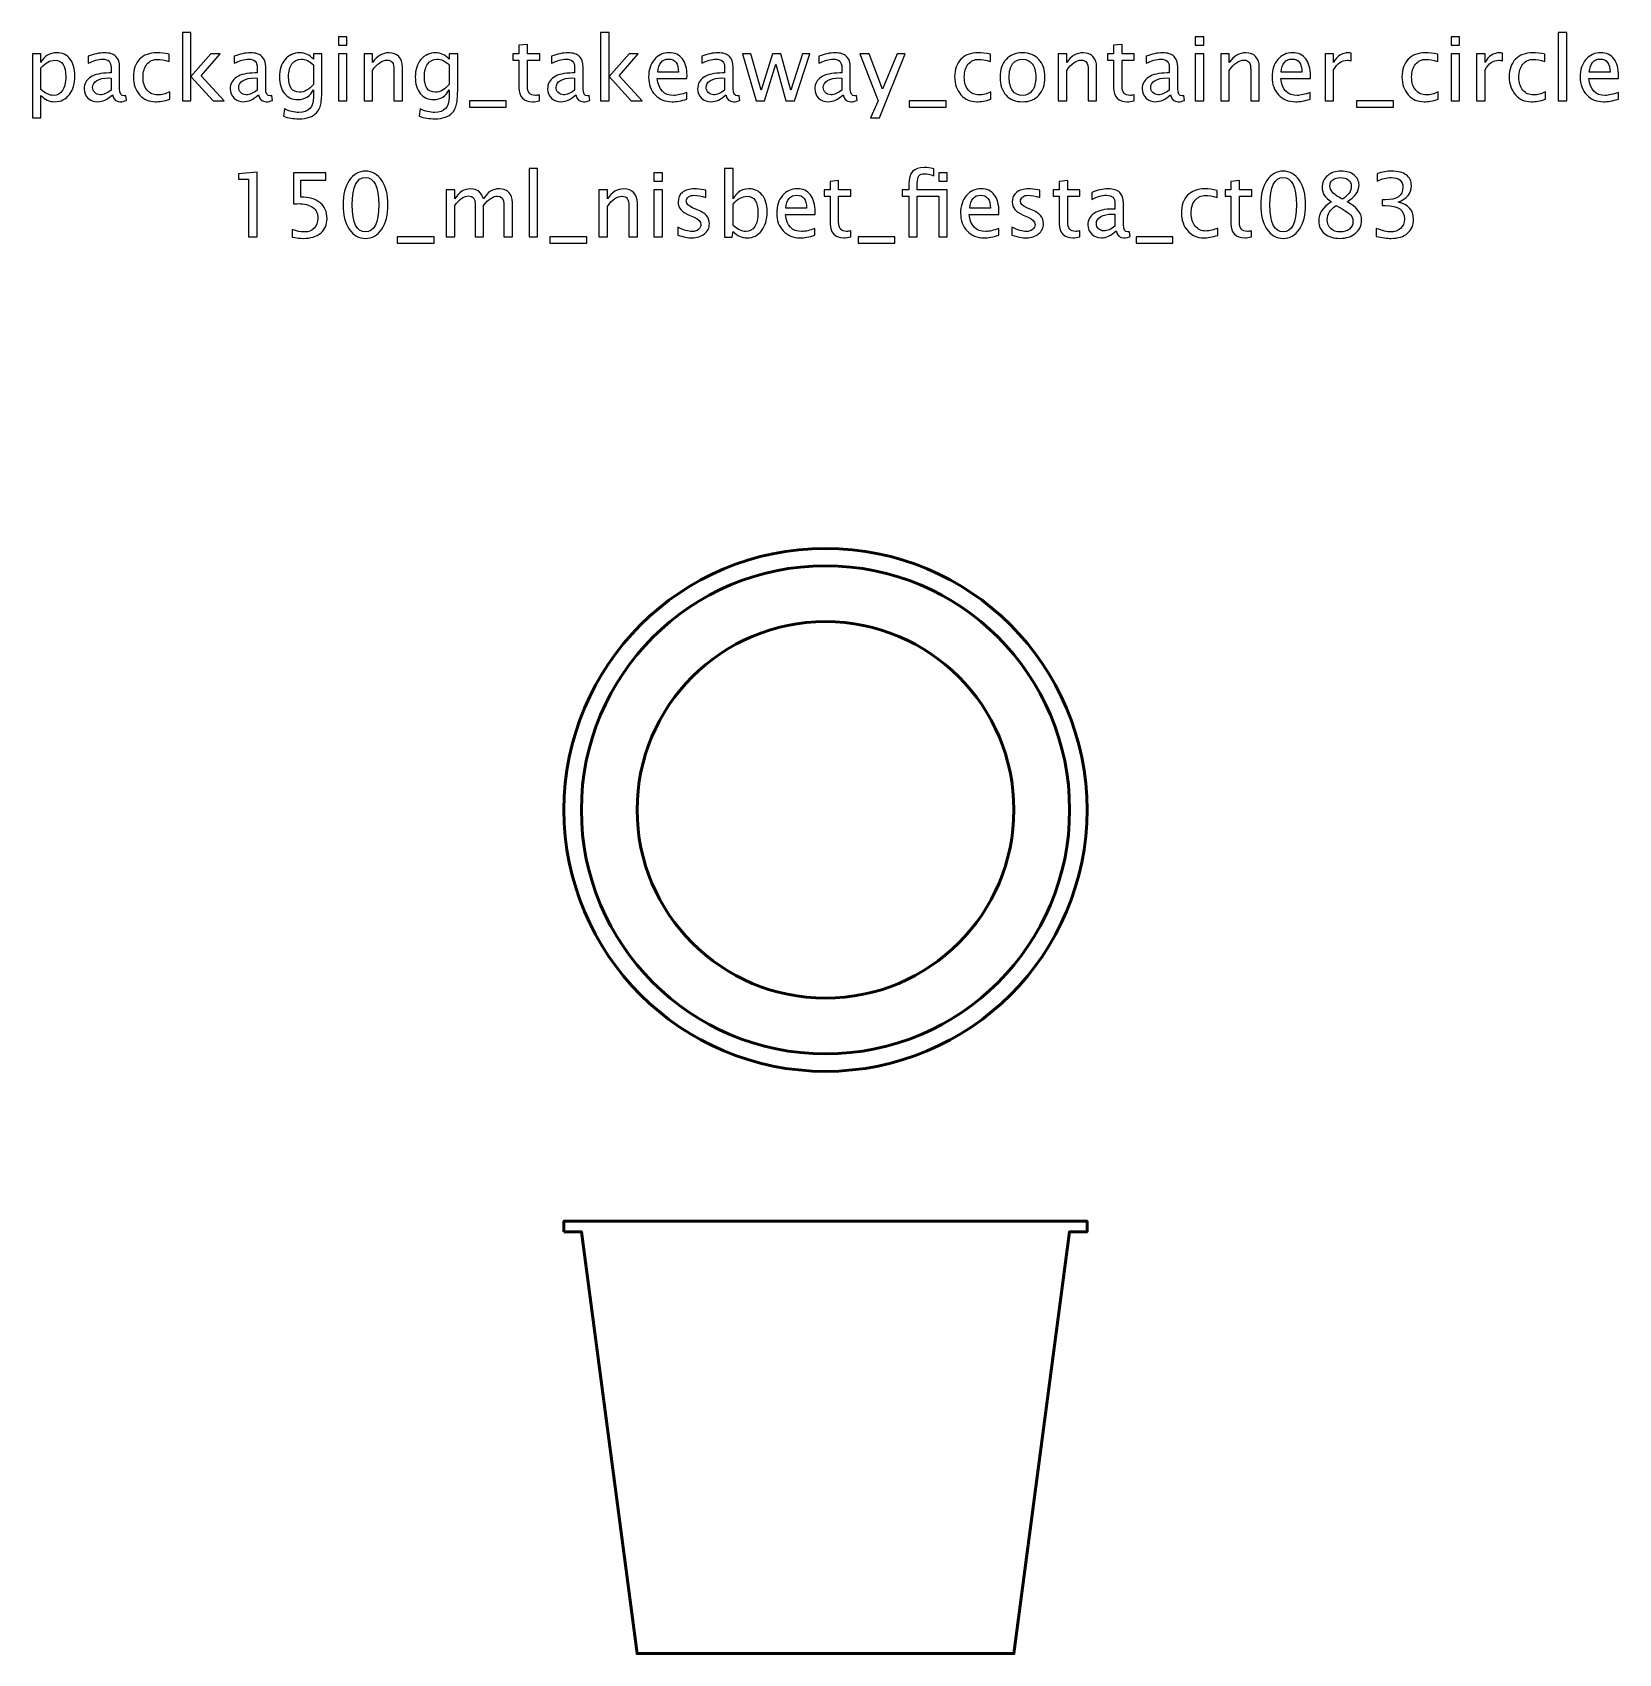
# Model space of a CAD drawing. Header units: centimetres. Extents: x -11.4 to 11.4, y -9.1 to 14.1.
import ezdxf

# ---------------------------------------------------------------- set-up
doc = ezdxf.new("R2010")
doc.units = ezdxf.units.CM
doc.header["$MEASUREMENT"] = 0
doc.layers.add('Layer 1', color=7, linetype='Continuous')

msp = doc.modelspace()

# ---------------------------------------------------------------- linework, layer by layer
at = {"layer": 'Layer 1', "lineweight": 53}
for major_axis in [(0, 3.75), (0, 3.5), (0, 3.5), (0, 2.7)]:
    msp.add_ellipse((0, 3), major_axis=major_axis, ratio=1, dxfattribs=at)
at = {"layer": 'Layer 1'}
for points, knots in [([(-9.21841, 13.17044), (-9.21841, 13.17044), (-9.21841, 14.14961), (-9.21841, 14.14961), (-9.21841, 14.14961), (-9.21841, 14.14961), (-9.09649, 14.14961), (-9.09649, 14.14961), (-9.09649, 14.14961), (-9.09649, 14.14961), (-9.09649, 13.51694), (-9.09649, 13.51694), (-9.09649, 13.51694), (-9.09649, 13.51694), (-8.81074, 13.84354), (-8.81074, 13.84354), (-8.81074, 13.84354), (-8.81074, 13.84354), (-8.67908, 13.84354), (-8.67908, 13.84354), (-8.67908, 13.84354), (-8.67908, 13.84354), (-8.95213, 13.52943), (-8.95213, 13.52943), (-8.95213, 13.52943), (-8.95213, 13.52943), (-8.62193, 13.17044), (-8.62193, 13.17044), (-8.62193, 13.17044), (-8.62193, 13.17044), (-8.77899, 13.17044), (-8.77899, 13.17044), (-8.77899, 13.17044), (-8.77899, 13.17044), (-9.09649, 13.51567), (-9.09649, 13.51567), (-9.09649, 13.51567), (-9.09649, 13.51567), (-9.09649, 13.17044), (-9.09649, 13.17044), (-9.09649, 13.17044), (-9.09649, 13.17044), (-9.21841, 13.17044), (-9.21841, 13.17044)], [0, 0, 0, 0, 0.08333333, 0.08333333, 0.08333333, 0.08333333, 0.16666667, 0.16666667, 0.16666667, 0.16666667, 0.25, 0.25, 0.25, 0.25, 0.33333333, 0.33333333, 0.33333333, 0.33333333, 0.41666667, 0.41666667, 0.41666667, 0.41666667, 0.5, 0.5, 0.5, 0.5, 0.58333333, 0.58333333, 0.58333333, 0.58333333, 0.66666667, 0.66666667, 0.66666667, 0.66666667, 0.75, 0.75, 0.75, 0.75, 0.83333333, 0.83333333, 0.83333333, 0.83333333, 1, 1, 1, 1]), ([(-6.98299, 13.96673), (-6.98299, 13.96673), (-6.98299, 14.08865), (-6.98299, 14.08865), (-6.98299, 14.08865), (-6.98299, 14.08865), (-6.86107, 14.08865), (-6.86107, 14.08865), (-6.86107, 14.08865), (-6.86107, 14.08865), (-6.86107, 13.96673), (-6.86107, 13.96673), (-6.86107, 13.96673), (-6.86107, 13.96673), (-6.98299, 13.96673), (-6.98299, 13.96673)], [0, 0, 0, 0, 0.2, 0.2, 0.2, 0.2, 0.4, 0.4, 0.4, 0.4, 0.6, 0.6, 0.6, 0.6, 1, 1, 1, 1]), ([(-4.09987, 13.17065), (-4.13755, 13.16028), (-4.17035, 13.1552), (-4.19808, 13.1552), (-4.19808, 13.1552), (-4.26031, 13.1552), (-4.30878, 13.17298), (-4.3435, 13.20854), (-4.3435, 13.20854), (-4.37842, 13.2441), (-4.39578, 13.29342), (-4.39578, 13.35671), (-4.39578, 13.35671), (-4.39578, 13.35671), (-4.39578, 13.7521), (-4.39578, 13.7521), (-4.39578, 13.7521), (-4.39578, 13.7521), (-4.48002, 13.7521), (-4.48002, 13.7521), (-4.48002, 13.7521), (-4.48002, 13.7521), (-4.48002, 13.84354), (-4.48002, 13.84354), (-4.48002, 13.84354), (-4.48002, 13.84354), (-4.39578, 13.84354), (-4.39578, 13.84354), (-4.39578, 13.84354), (-4.39578, 13.84354), (-4.39578, 13.96525), (-4.39578, 13.96525), (-4.39578, 13.96525), (-4.39578, 13.96525), (-4.27386, 13.97689), (-4.27386, 13.97689), (-4.27386, 13.97689), (-4.27386, 13.97689), (-4.27386, 13.84354), (-4.27386, 13.84354), (-4.27386, 13.84354), (-4.27386, 13.84354), (-4.09733, 13.84354), (-4.09733, 13.84354), (-4.09733, 13.84354), (-4.09733, 13.84354), (-4.09733, 13.7521), (-4.09733, 13.7521), (-4.09733, 13.7521), (-4.09733, 13.7521), (-4.27386, 13.7521), (-4.27386, 13.7521), (-4.27386, 13.7521), (-4.27386, 13.7521), (-4.27386, 13.37872), (-4.27386, 13.37872), (-4.27386, 13.37872), (-4.27386, 13.29067), (-4.23555, 13.24664), (-4.15914, 13.24664), (-4.15914, 13.24664), (-4.14284, 13.24664), (-4.12315, 13.24939), (-4.09987, 13.25468), (-4.09987, 13.25468), (-4.09987, 13.25468), (-4.09987, 13.17065), (-4.09987, 13.17065)], [0, 0, 0, 0, 0.05555556, 0.05555556, 0.05555556, 0.05555556, 0.11111111, 0.11111111, 0.11111111, 0.11111111, 0.16666667, 0.16666667, 0.16666667, 0.16666667, 0.22222222, 0.22222222, 0.22222222, 0.22222222, 0.27777778, 0.27777778, 0.27777778, 0.27777778, 0.33333333, 0.33333333, 0.33333333, 0.33333333, 0.38888889, 0.38888889, 0.38888889, 0.38888889, 0.44444444, 0.44444444, 0.44444444, 0.44444444, 0.5, 0.5, 0.5, 0.5, 0.55555556, 0.55555556, 0.55555556, 0.55555556, 0.61111111, 0.61111111, 0.61111111, 0.61111111, 0.66666667, 0.66666667, 0.66666667, 0.66666667, 0.72222222, 0.72222222, 0.72222222, 0.72222222, 0.77777778, 0.77777778, 0.77777778, 0.77777778, 0.83333333, 0.83333333, 0.83333333, 0.83333333, 0.88888889, 0.88888889, 0.88888889, 0.88888889, 1, 1, 1, 1]), ([(-3.22463, 13.17044), (-3.22463, 13.17044), (-3.22463, 14.14961), (-3.22463, 14.14961), (-3.22463, 14.14961), (-3.22463, 14.14961), (-3.10271, 14.14961), (-3.10271, 14.14961), (-3.10271, 14.14961), (-3.10271, 14.14961), (-3.10271, 13.51694), (-3.10271, 13.51694), (-3.10271, 13.51694), (-3.10271, 13.51694), (-2.81696, 13.84354), (-2.81696, 13.84354), (-2.81696, 13.84354), (-2.81696, 13.84354), (-2.6853, 13.84354), (-2.6853, 13.84354), (-2.6853, 13.84354), (-2.6853, 13.84354), (-2.95835, 13.52943), (-2.95835, 13.52943), (-2.95835, 13.52943), (-2.95835, 13.52943), (-2.62815, 13.17044), (-2.62815, 13.17044), (-2.62815, 13.17044), (-2.62815, 13.17044), (-2.78521, 13.17044), (-2.78521, 13.17044), (-2.78521, 13.17044), (-2.78521, 13.17044), (-3.10271, 13.51567), (-3.10271, 13.51567), (-3.10271, 13.51567), (-3.10271, 13.51567), (-3.10271, 13.17044), (-3.10271, 13.17044), (-3.10271, 13.17044), (-3.10271, 13.17044), (-3.22463, 13.17044), (-3.22463, 13.17044)], [0, 0, 0, 0, 0.08333333, 0.08333333, 0.08333333, 0.08333333, 0.16666667, 0.16666667, 0.16666667, 0.16666667, 0.25, 0.25, 0.25, 0.25, 0.33333333, 0.33333333, 0.33333333, 0.33333333, 0.41666667, 0.41666667, 0.41666667, 0.41666667, 0.5, 0.5, 0.5, 0.5, 0.58333333, 0.58333333, 0.58333333, 0.58333333, 0.66666667, 0.66666667, 0.66666667, 0.66666667, 0.75, 0.75, 0.75, 0.75, 0.83333333, 0.83333333, 0.83333333, 0.83333333, 1, 1, 1, 1]), ([(4.4248, 13.17065), (4.38712, 13.16028), (4.35432, 13.1552), (4.32659, 13.1552), (4.32659, 13.1552), (4.26436, 13.1552), (4.21589, 13.17298), (4.18117, 13.20854), (4.18117, 13.20854), (4.14625, 13.2441), (4.12889, 13.29342), (4.12889, 13.35671), (4.12889, 13.35671), (4.12889, 13.35671), (4.12889, 13.7521), (4.12889, 13.7521), (4.12889, 13.7521), (4.12889, 13.7521), (4.04465, 13.7521), (4.04465, 13.7521), (4.04465, 13.7521), (4.04465, 13.7521), (4.04465, 13.84354), (4.04465, 13.84354), (4.04465, 13.84354), (4.04465, 13.84354), (4.12889, 13.84354), (4.12889, 13.84354), (4.12889, 13.84354), (4.12889, 13.84354), (4.12889, 13.96525), (4.12889, 13.96525), (4.12889, 13.96525), (4.12889, 13.96525), (4.25081, 13.97689), (4.25081, 13.97689), (4.25081, 13.97689), (4.25081, 13.97689), (4.25081, 13.84354), (4.25081, 13.84354), (4.25081, 13.84354), (4.25081, 13.84354), (4.42734, 13.84354), (4.42734, 13.84354), (4.42734, 13.84354), (4.42734, 13.84354), (4.42734, 13.7521), (4.42734, 13.7521), (4.42734, 13.7521), (4.42734, 13.7521), (4.25081, 13.7521), (4.25081, 13.7521), (4.25081, 13.7521), (4.25081, 13.7521), (4.25081, 13.37872), (4.25081, 13.37872), (4.25081, 13.37872), (4.25081, 13.29067), (4.28912, 13.24664), (4.36553, 13.24664), (4.36553, 13.24664), (4.38183, 13.24664), (4.40152, 13.24939), (4.4248, 13.25468), (4.4248, 13.25468), (4.4248, 13.25468), (4.4248, 13.17065), (4.4248, 13.17065)], [0, 0, 0, 0, 0.05555556, 0.05555556, 0.05555556, 0.05555556, 0.11111111, 0.11111111, 0.11111111, 0.11111111, 0.16666667, 0.16666667, 0.16666667, 0.16666667, 0.22222222, 0.22222222, 0.22222222, 0.22222222, 0.27777778, 0.27777778, 0.27777778, 0.27777778, 0.33333333, 0.33333333, 0.33333333, 0.33333333, 0.38888889, 0.38888889, 0.38888889, 0.38888889, 0.44444444, 0.44444444, 0.44444444, 0.44444444, 0.5, 0.5, 0.5, 0.5, 0.55555556, 0.55555556, 0.55555556, 0.55555556, 0.61111111, 0.61111111, 0.61111111, 0.61111111, 0.66666667, 0.66666667, 0.66666667, 0.66666667, 0.72222222, 0.72222222, 0.72222222, 0.72222222, 0.77777778, 0.77777778, 0.77777778, 0.77777778, 0.83333333, 0.83333333, 0.83333333, 0.83333333, 0.88888889, 0.88888889, 0.88888889, 0.88888889, 1, 1, 1, 1]), ([(5.30004, 13.96673), (5.30004, 13.96673), (5.30004, 14.08865), (5.30004, 14.08865), (5.30004, 14.08865), (5.30004, 14.08865), (5.42196, 14.08865), (5.42196, 14.08865), (5.42196, 14.08865), (5.42196, 14.08865), (5.42196, 13.96673), (5.42196, 13.96673), (5.42196, 13.96673), (5.42196, 13.96673), (5.30004, 13.96673), (5.30004, 13.96673)], [0, 0, 0, 0, 0.2, 0.2, 0.2, 0.2, 0.4, 0.4, 0.4, 0.4, 0.6, 0.6, 0.6, 0.6, 1, 1, 1, 1]), ([(8.96801, 13.96673), (8.96801, 13.96673), (8.96801, 14.08865), (8.96801, 14.08865), (8.96801, 14.08865), (8.96801, 14.08865), (9.08993, 14.08865), (9.08993, 14.08865), (9.08993, 14.08865), (9.08993, 14.08865), (9.08993, 13.96673), (9.08993, 13.96673), (9.08993, 13.96673), (9.08993, 13.96673), (8.96801, 13.96673), (8.96801, 13.96673)], [0, 0, 0, 0, 0.2, 0.2, 0.2, 0.2, 0.4, 0.4, 0.4, 0.4, 0.6, 0.6, 0.6, 0.6, 1, 1, 1, 1]), ([(10.50513, 13.17044), (10.50513, 13.17044), (10.50513, 14.14961), (10.50513, 14.14961), (10.50513, 14.14961), (10.50513, 14.14961), (10.62705, 14.14961), (10.62705, 14.14961), (10.62705, 14.14961), (10.62705, 14.14961), (10.62705, 13.17044), (10.62705, 13.17044), (10.62705, 13.17044), (10.62705, 13.17044), (10.50513, 13.17044), (10.50513, 13.17044)], [0, 0, 0, 0, 0.2, 0.2, 0.2, 0.2, 0.4, 0.4, 0.4, 0.4, 0.6, 0.6, 0.6, 0.6, 1, 1, 1, 1]), ([(-11.36936, 12.92533), (-11.36936, 12.92533), (-11.36936, 13.84354), (-11.36936, 13.84354), (-11.36936, 13.84354), (-11.36936, 13.84354), (-11.24744, 13.84354), (-11.24744, 13.84354), (-11.24744, 13.84354), (-11.24744, 13.84354), (-11.24744, 13.71633), (-11.24744, 13.71633), (-11.24744, 13.71633), (-11.19749, 13.81052), (-11.12234, 13.85751), (-11.02223, 13.85751), (-11.02223, 13.85751), (-10.94116, 13.85751), (-10.87745, 13.82809), (-10.83088, 13.76903), (-10.83088, 13.76903), (-10.78431, 13.70998), (-10.76103, 13.62933), (-10.76103, 13.5271), (-10.76103, 13.5271), (-10.76103, 13.41576), (-10.78749, 13.3258), (-10.84019, 13.25765), (-10.84019, 13.25765), (-10.8929, 13.18928), (-10.96232, 13.1552), (-11.04826, 13.1552), (-11.04826, 13.1552), (-11.12806, 13.1552), (-11.19452, 13.18568), (-11.24744, 13.24685), (-11.24744, 13.24685), (-11.24744, 13.24685), (-11.24744, 12.92533), (-11.24744, 12.92533), (-11.24744, 12.92533), (-11.24744, 12.92533), (-11.36936, 12.92533), (-11.36936, 12.92533)], [0, 0, 0, 0, 0.08333333, 0.08333333, 0.08333333, 0.08333333, 0.16666667, 0.16666667, 0.16666667, 0.16666667, 0.25, 0.25, 0.25, 0.25, 0.33333333, 0.33333333, 0.33333333, 0.33333333, 0.41666667, 0.41666667, 0.41666667, 0.41666667, 0.5, 0.5, 0.5, 0.5, 0.58333333, 0.58333333, 0.58333333, 0.58333333, 0.66666667, 0.66666667, 0.66666667, 0.66666667, 0.75, 0.75, 0.75, 0.75, 0.83333333, 0.83333333, 0.83333333, 0.83333333, 1, 1, 1, 1]), ([(-11.24744, 13.33088), (-11.18457, 13.27479), (-11.12467, 13.24664), (-11.06773, 13.24664), (-11.06773, 13.24664), (-11.01164, 13.24664), (-10.96825, 13.27014), (-10.93777, 13.31691), (-10.93777, 13.31691), (-10.90708, 13.36369), (-10.89184, 13.42952), (-10.89184, 13.51461), (-10.89184, 13.51461), (-10.89184, 13.67209), (-10.94391, 13.75083), (-11.04805, 13.75083), (-11.04805, 13.75083), (-11.11621, 13.75083), (-11.18267, 13.714), (-11.24744, 13.64013), (-11.24744, 13.64013), (-11.24744, 13.64013), (-11.24744, 13.33088), (-11.24744, 13.33088)], [0, 0, 0, 0, 0.14285714, 0.14285714, 0.14285714, 0.14285714, 0.28571429, 0.28571429, 0.28571429, 0.28571429, 0.42857143, 0.42857143, 0.42857143, 0.42857143, 0.57142857, 0.57142857, 0.57142857, 0.57142857, 0.71428571, 0.71428571, 0.71428571, 0.71428571, 1, 1, 1, 1]), ([(-10.22319, 13.25617), (-10.29642, 13.18886), (-10.36691, 13.1552), (-10.43464, 13.1552), (-10.43464, 13.1552), (-10.49031, 13.1552), (-10.53667, 13.17256), (-10.57328, 13.20748), (-10.57328, 13.20748), (-10.61011, 13.24241), (-10.62853, 13.28643), (-10.62853, 13.33956), (-10.62853, 13.33956), (-10.62853, 13.41301), (-10.59763, 13.46953), (-10.53582, 13.5089), (-10.53582, 13.5089), (-10.47401, 13.54827), (-10.38532, 13.56795), (-10.26975, 13.56795), (-10.26975, 13.56795), (-10.26975, 13.56795), (-10.24118, 13.56795), (-10.24118, 13.56795), (-10.24118, 13.56795), (-10.24118, 13.56795), (-10.24118, 13.64902), (-10.24118, 13.64902), (-10.24118, 13.64902), (-10.24118, 13.72712), (-10.28182, 13.76607), (-10.36331, 13.76607), (-10.36331, 13.76607), (-10.42639, 13.76607), (-10.49539, 13.74617), (-10.57011, 13.70638), (-10.57011, 13.70638), (-10.57011, 13.70638), (-10.57011, 13.80671), (-10.57011, 13.80671), (-10.57011, 13.80671), (-10.48798, 13.84058), (-10.41051, 13.85751), (-10.33791, 13.85751), (-10.33791, 13.85751), (-10.26319, 13.85751), (-10.20795, 13.84058), (-10.1726, 13.8065), (-10.1726, 13.8065), (-10.13704, 13.77242), (-10.11926, 13.71993), (-10.11926, 13.64902), (-10.11926, 13.64902), (-10.11926, 13.64902), (-10.11926, 13.34485), (-10.11926, 13.34485), (-10.11926, 13.34485), (-10.11926, 13.27522), (-10.09788, 13.24029), (-10.05491, 13.24029), (-10.05491, 13.24029), (-10.04962, 13.24029), (-10.04179, 13.24114), (-10.03142, 13.24283), (-10.03142, 13.24283), (-10.03142, 13.24283), (-10.02274, 13.1751), (-10.02274, 13.1751), (-10.02274, 13.1751), (-10.05047, 13.16176), (-10.08095, 13.1552), (-10.11439, 13.1552), (-10.11439, 13.1552), (-10.17133, 13.1552), (-10.20752, 13.18886), (-10.22319, 13.25617)], [0, 0, 0, 0, 0.05, 0.05, 0.05, 0.05, 0.1, 0.1, 0.1, 0.1, 0.15, 0.15, 0.15, 0.15, 0.2, 0.2, 0.2, 0.2, 0.25, 0.25, 0.25, 0.25, 0.3, 0.3, 0.3, 0.3, 0.35, 0.35, 0.35, 0.35, 0.4, 0.4, 0.4, 0.4, 0.45, 0.45, 0.45, 0.45, 0.5, 0.5, 0.5, 0.5, 0.55, 0.55, 0.55, 0.55, 0.6, 0.6, 0.6, 0.6, 0.65, 0.65, 0.65, 0.65, 0.7, 0.7, 0.7, 0.7, 0.75, 0.75, 0.75, 0.75, 0.8, 0.8, 0.8, 0.8, 0.85, 0.85, 0.85, 0.85, 0.9, 0.9, 0.9, 0.9, 1, 1, 1, 1]), ([(-9.4015, 13.19076), (-9.48045, 13.16705), (-9.54861, 13.1552), (-9.60597, 13.1552), (-9.60597, 13.1552), (-9.69699, 13.1552), (-9.77234, 13.18886), (-9.83224, 13.25595), (-9.83224, 13.25595), (-9.89214, 13.32326), (-9.9222, 13.40814), (-9.9222, 13.51038), (-9.9222, 13.51038), (-9.9222, 13.6196), (-9.89257, 13.7049), (-9.8333, 13.76586), (-9.8333, 13.76586), (-9.77403, 13.82703), (-9.69127, 13.85751), (-9.58501, 13.85751), (-9.58501, 13.85751), (-9.53273, 13.85751), (-9.47389, 13.85031), (-9.40912, 13.83592), (-9.40912, 13.83592), (-9.40912, 13.83592), (-9.40912, 13.73305), (-9.40912, 13.73305), (-9.40912, 13.73305), (-9.47791, 13.75337), (-9.534, 13.76353), (-9.57718, 13.76353), (-9.57718, 13.76353), (-9.63984, 13.76353), (-9.69, 13.74004), (-9.72747, 13.69326), (-9.72747, 13.69326), (-9.76493, 13.64648), (-9.78377, 13.58404), (-9.78377, 13.50614), (-9.78377, 13.50614), (-9.78377, 13.43058), (-9.7643, 13.36962), (-9.72556, 13.32284), (-9.72556, 13.32284), (-9.68683, 13.27627), (-9.63624, 13.25299), (-9.57337, 13.25299), (-9.57337, 13.25299), (-9.5177, 13.25299), (-9.46055, 13.26738), (-9.4015, 13.29617), (-9.4015, 13.29617), (-9.4015, 13.29617), (-9.4015, 13.19076), (-9.4015, 13.19076)], [0, 0, 0, 0, 0.06666667, 0.06666667, 0.06666667, 0.06666667, 0.13333333, 0.13333333, 0.13333333, 0.13333333, 0.2, 0.2, 0.2, 0.2, 0.26666667, 0.26666667, 0.26666667, 0.26666667, 0.33333333, 0.33333333, 0.33333333, 0.33333333, 0.4, 0.4, 0.4, 0.4, 0.46666667, 0.46666667, 0.46666667, 0.46666667, 0.53333333, 0.53333333, 0.53333333, 0.53333333, 0.6, 0.6, 0.6, 0.6, 0.66666667, 0.66666667, 0.66666667, 0.66666667, 0.73333333, 0.73333333, 0.73333333, 0.73333333, 0.8, 0.8, 0.8, 0.8, 0.86666667, 0.86666667, 0.86666667, 0.86666667, 1, 1, 1, 1]), ([(-8.12917, 13.25617), (-8.2024, 13.18886), (-8.27289, 13.1552), (-8.34062, 13.1552), (-8.34062, 13.1552), (-8.39629, 13.1552), (-8.44265, 13.17256), (-8.47926, 13.20748), (-8.47926, 13.20748), (-8.51609, 13.24241), (-8.53451, 13.28643), (-8.53451, 13.33956), (-8.53451, 13.33956), (-8.53451, 13.41301), (-8.50361, 13.46953), (-8.4418, 13.5089), (-8.4418, 13.5089), (-8.37999, 13.54827), (-8.2913, 13.56795), (-8.17573, 13.56795), (-8.17573, 13.56795), (-8.17573, 13.56795), (-8.14716, 13.56795), (-8.14716, 13.56795), (-8.14716, 13.56795), (-8.14716, 13.56795), (-8.14716, 13.64902), (-8.14716, 13.64902), (-8.14716, 13.64902), (-8.14716, 13.72712), (-8.1878, 13.76607), (-8.26929, 13.76607), (-8.26929, 13.76607), (-8.33237, 13.76607), (-8.40137, 13.74617), (-8.47609, 13.70638), (-8.47609, 13.70638), (-8.47609, 13.70638), (-8.47609, 13.80671), (-8.47609, 13.80671), (-8.47609, 13.80671), (-8.39396, 13.84058), (-8.31649, 13.85751), (-8.24389, 13.85751), (-8.24389, 13.85751), (-8.16917, 13.85751), (-8.11393, 13.84058), (-8.07858, 13.8065), (-8.07858, 13.8065), (-8.04302, 13.77242), (-8.02524, 13.71993), (-8.02524, 13.64902), (-8.02524, 13.64902), (-8.02524, 13.64902), (-8.02524, 13.34485), (-8.02524, 13.34485), (-8.02524, 13.34485), (-8.02524, 13.27522), (-8.00386, 13.24029), (-7.96089, 13.24029), (-7.96089, 13.24029), (-7.9556, 13.24029), (-7.94777, 13.24114), (-7.9374, 13.24283), (-7.9374, 13.24283), (-7.9374, 13.24283), (-7.92872, 13.1751), (-7.92872, 13.1751), (-7.92872, 13.1751), (-7.95645, 13.16176), (-7.98693, 13.1552), (-8.02037, 13.1552), (-8.02037, 13.1552), (-8.07731, 13.1552), (-8.1135, 13.18886), (-8.12917, 13.25617)], [0, 0, 0, 0, 0.05, 0.05, 0.05, 0.05, 0.1, 0.1, 0.1, 0.1, 0.15, 0.15, 0.15, 0.15, 0.2, 0.2, 0.2, 0.2, 0.25, 0.25, 0.25, 0.25, 0.3, 0.3, 0.3, 0.3, 0.35, 0.35, 0.35, 0.35, 0.4, 0.4, 0.4, 0.4, 0.45, 0.45, 0.45, 0.45, 0.5, 0.5, 0.5, 0.5, 0.55, 0.55, 0.55, 0.55, 0.6, 0.6, 0.6, 0.6, 0.65, 0.65, 0.65, 0.65, 0.7, 0.7, 0.7, 0.7, 0.75, 0.75, 0.75, 0.75, 0.8, 0.8, 0.8, 0.8, 0.85, 0.85, 0.85, 0.85, 0.9, 0.9, 0.9, 0.9, 1, 1, 1, 1]), ([(-7.7723, 12.94692), (-7.7723, 12.94692), (-7.75791, 13.05233), (-7.75791, 13.05233), (-7.75791, 13.05233), (-7.68721, 13.01931), (-7.61715, 13.0028), (-7.54793, 13.0028), (-7.54793, 13.0028), (-7.41056, 13.0028), (-7.34177, 13.07561), (-7.34177, 13.22103), (-7.34177, 13.22103), (-7.34177, 13.22103), (-7.34177, 13.32686), (-7.34177, 13.32686), (-7.34177, 13.32686), (-7.36294, 13.2822), (-7.39299, 13.2477), (-7.43215, 13.22293), (-7.43215, 13.22293), (-7.47131, 13.19817), (-7.51491, 13.18568), (-7.56296, 13.18568), (-7.56296, 13.18568), (-7.64445, 13.18568), (-7.70901, 13.21489), (-7.75664, 13.27331), (-7.75664, 13.27331), (-7.80426, 13.33173), (-7.82818, 13.41089), (-7.82818, 13.5108), (-7.82818, 13.5108), (-7.82818, 13.61304), (-7.80109, 13.69643), (-7.7469, 13.76099), (-7.7469, 13.76099), (-7.6925, 13.82534), (-7.62244, 13.85751), (-7.53629, 13.85751), (-7.53629, 13.85751), (-7.46094, 13.85751), (-7.39596, 13.82703), (-7.34177, 13.76586), (-7.34177, 13.76586), (-7.34177, 13.76586), (-7.34177, 13.84354), (-7.34177, 13.84354), (-7.34177, 13.84354), (-7.34177, 13.84354), (-7.21985, 13.84354), (-7.21985, 13.84354), (-7.21985, 13.84354), (-7.21985, 13.84354), (-7.21985, 13.35417), (-7.21985, 13.35417), (-7.21985, 13.35417), (-7.21985, 13.24897), (-7.22535, 13.17108), (-7.23636, 13.12049), (-7.23636, 13.12049), (-7.24715, 13.0699), (-7.2679, 13.02841), (-7.29795, 12.99624), (-7.29795, 12.99624), (-7.35129, 12.93972), (-7.43469, 12.91136), (-7.54793, 12.91136), (-7.54793, 12.91136), (-7.62561, 12.91136), (-7.70033, 12.92321), (-7.7723, 12.94692)], [0, 0, 0, 0, 0.05263158, 0.05263158, 0.05263158, 0.05263158, 0.10526316, 0.10526316, 0.10526316, 0.10526316, 0.15789474, 0.15789474, 0.15789474, 0.15789474, 0.21052632, 0.21052632, 0.21052632, 0.21052632, 0.26315789, 0.26315789, 0.26315789, 0.26315789, 0.31578947, 0.31578947, 0.31578947, 0.31578947, 0.36842105, 0.36842105, 0.36842105, 0.36842105, 0.42105263, 0.42105263, 0.42105263, 0.42105263, 0.47368421, 0.47368421, 0.47368421, 0.47368421, 0.52631579, 0.52631579, 0.52631579, 0.52631579, 0.57894737, 0.57894737, 0.57894737, 0.57894737, 0.63157895, 0.63157895, 0.63157895, 0.63157895, 0.68421053, 0.68421053, 0.68421053, 0.68421053, 0.73684211, 0.73684211, 0.73684211, 0.73684211, 0.78947368, 0.78947368, 0.78947368, 0.78947368, 0.84210526, 0.84210526, 0.84210526, 0.84210526, 0.89473684, 0.89473684, 0.89473684, 0.89473684, 1, 1, 1, 1]), ([(-7.34177, 13.40327), (-7.34177, 13.40327), (-7.34177, 13.68246), (-7.34177, 13.68246), (-7.34177, 13.68246), (-7.39553, 13.73813), (-7.45416, 13.76607), (-7.51745, 13.76607), (-7.51745, 13.76607), (-7.57376, 13.76607), (-7.61778, 13.74363), (-7.64953, 13.69855), (-7.64953, 13.69855), (-7.68149, 13.65368), (-7.69737, 13.59123), (-7.69737, 13.51165), (-7.69737, 13.51165), (-7.69737, 13.36539), (-7.64551, 13.29236), (-7.54158, 13.29236), (-7.54158, 13.29236), (-7.47089, 13.29236), (-7.40421, 13.3294), (-7.34177, 13.40327)], [0, 0, 0, 0, 0.14285714, 0.14285714, 0.14285714, 0.14285714, 0.28571429, 0.28571429, 0.28571429, 0.28571429, 0.42857143, 0.42857143, 0.42857143, 0.42857143, 0.57142857, 0.57142857, 0.57142857, 0.57142857, 0.71428571, 0.71428571, 0.71428571, 0.71428571, 1, 1, 1, 1]), ([(-6.98299, 13.17044), (-6.98299, 13.17044), (-6.98299, 13.84354), (-6.98299, 13.84354), (-6.98299, 13.84354), (-6.98299, 13.84354), (-6.86107, 13.84354), (-6.86107, 13.84354), (-6.86107, 13.84354), (-6.86107, 13.84354), (-6.86107, 13.17044), (-6.86107, 13.17044), (-6.86107, 13.17044), (-6.86107, 13.17044), (-6.98299, 13.17044), (-6.98299, 13.17044)], [0, 0, 0, 0, 0.2, 0.2, 0.2, 0.2, 0.4, 0.4, 0.4, 0.4, 0.6, 0.6, 0.6, 0.6, 1, 1, 1, 1]), ([(-6.61596, 13.17044), (-6.61596, 13.17044), (-6.61596, 13.84354), (-6.61596, 13.84354), (-6.61596, 13.84354), (-6.61596, 13.84354), (-6.49404, 13.84354), (-6.49404, 13.84354), (-6.49404, 13.84354), (-6.49404, 13.84354), (-6.49404, 13.71633), (-6.49404, 13.71633), (-6.49404, 13.71633), (-6.42948, 13.81052), (-6.35032, 13.85751), (-6.25676, 13.85751), (-6.25676, 13.85751), (-6.19792, 13.85751), (-6.15114, 13.8391), (-6.11664, 13.80205), (-6.11664, 13.80205), (-6.08214, 13.76522), (-6.06478, 13.71548), (-6.06478, 13.65325), (-6.06478, 13.65325), (-6.06478, 13.65325), (-6.06478, 13.17044), (-6.06478, 13.17044), (-6.06478, 13.17044), (-6.06478, 13.17044), (-6.1867, 13.17044), (-6.1867, 13.17044), (-6.1867, 13.17044), (-6.1867, 13.17044), (-6.1867, 13.61346), (-6.1867, 13.61346), (-6.1867, 13.61346), (-6.1867, 13.66341), (-6.19411, 13.69897), (-6.20871, 13.72014), (-6.20871, 13.72014), (-6.22353, 13.74152), (-6.24787, 13.7521), (-6.28195, 13.7521), (-6.28195, 13.7521), (-6.35688, 13.7521), (-6.42758, 13.70321), (-6.49404, 13.60542), (-6.49404, 13.60542), (-6.49404, 13.60542), (-6.49404, 13.17044), (-6.49404, 13.17044), (-6.49404, 13.17044), (-6.49404, 13.17044), (-6.61596, 13.17044), (-6.61596, 13.17044)], [0, 0, 0, 0, 0.06666667, 0.06666667, 0.06666667, 0.06666667, 0.13333333, 0.13333333, 0.13333333, 0.13333333, 0.2, 0.2, 0.2, 0.2, 0.26666667, 0.26666667, 0.26666667, 0.26666667, 0.33333333, 0.33333333, 0.33333333, 0.33333333, 0.4, 0.4, 0.4, 0.4, 0.46666667, 0.46666667, 0.46666667, 0.46666667, 0.53333333, 0.53333333, 0.53333333, 0.53333333, 0.6, 0.6, 0.6, 0.6, 0.66666667, 0.66666667, 0.66666667, 0.66666667, 0.73333333, 0.73333333, 0.73333333, 0.73333333, 0.8, 0.8, 0.8, 0.8, 0.86666667, 0.86666667, 0.86666667, 0.86666667, 1, 1, 1, 1]), ([(-5.82517, 12.94692), (-5.82517, 12.94692), (-5.81078, 13.05233), (-5.81078, 13.05233), (-5.81078, 13.05233), (-5.74008, 13.01931), (-5.67002, 13.0028), (-5.6008, 13.0028), (-5.6008, 13.0028), (-5.46343, 13.0028), (-5.39464, 13.07561), (-5.39464, 13.22103), (-5.39464, 13.22103), (-5.39464, 13.22103), (-5.39464, 13.32686), (-5.39464, 13.32686), (-5.39464, 13.32686), (-5.41581, 13.2822), (-5.44586, 13.2477), (-5.48502, 13.22293), (-5.48502, 13.22293), (-5.52418, 13.19817), (-5.56778, 13.18568), (-5.61583, 13.18568), (-5.61583, 13.18568), (-5.69732, 13.18568), (-5.76188, 13.21489), (-5.80951, 13.27331), (-5.80951, 13.27331), (-5.85713, 13.33173), (-5.88105, 13.41089), (-5.88105, 13.5108), (-5.88105, 13.5108), (-5.88105, 13.61304), (-5.85396, 13.69643), (-5.79977, 13.76099), (-5.79977, 13.76099), (-5.74537, 13.82534), (-5.67531, 13.85751), (-5.58916, 13.85751), (-5.58916, 13.85751), (-5.51381, 13.85751), (-5.44883, 13.82703), (-5.39464, 13.76586), (-5.39464, 13.76586), (-5.39464, 13.76586), (-5.39464, 13.84354), (-5.39464, 13.84354), (-5.39464, 13.84354), (-5.39464, 13.84354), (-5.27272, 13.84354), (-5.27272, 13.84354), (-5.27272, 13.84354), (-5.27272, 13.84354), (-5.27272, 13.35417), (-5.27272, 13.35417), (-5.27272, 13.35417), (-5.27272, 13.24897), (-5.27822, 13.17108), (-5.28923, 13.12049), (-5.28923, 13.12049), (-5.30002, 13.0699), (-5.32077, 13.02841), (-5.35082, 12.99624), (-5.35082, 12.99624), (-5.40416, 12.93972), (-5.48756, 12.91136), (-5.6008, 12.91136), (-5.6008, 12.91136), (-5.67848, 12.91136), (-5.7532, 12.92321), (-5.82517, 12.94692)], [0, 0, 0, 0, 0.05263158, 0.05263158, 0.05263158, 0.05263158, 0.10526316, 0.10526316, 0.10526316, 0.10526316, 0.15789474, 0.15789474, 0.15789474, 0.15789474, 0.21052632, 0.21052632, 0.21052632, 0.21052632, 0.26315789, 0.26315789, 0.26315789, 0.26315789, 0.31578947, 0.31578947, 0.31578947, 0.31578947, 0.36842105, 0.36842105, 0.36842105, 0.36842105, 0.42105263, 0.42105263, 0.42105263, 0.42105263, 0.47368421, 0.47368421, 0.47368421, 0.47368421, 0.52631579, 0.52631579, 0.52631579, 0.52631579, 0.57894737, 0.57894737, 0.57894737, 0.57894737, 0.63157895, 0.63157895, 0.63157895, 0.63157895, 0.68421053, 0.68421053, 0.68421053, 0.68421053, 0.73684211, 0.73684211, 0.73684211, 0.73684211, 0.78947368, 0.78947368, 0.78947368, 0.78947368, 0.84210526, 0.84210526, 0.84210526, 0.84210526, 0.89473684, 0.89473684, 0.89473684, 0.89473684, 1, 1, 1, 1]), ([(-5.39464, 13.40327), (-5.39464, 13.40327), (-5.39464, 13.68246), (-5.39464, 13.68246), (-5.39464, 13.68246), (-5.4484, 13.73813), (-5.50703, 13.76607), (-5.57032, 13.76607), (-5.57032, 13.76607), (-5.62663, 13.76607), (-5.67065, 13.74363), (-5.7024, 13.69855), (-5.7024, 13.69855), (-5.73436, 13.65368), (-5.75024, 13.59123), (-5.75024, 13.51165), (-5.75024, 13.51165), (-5.75024, 13.36539), (-5.69838, 13.29236), (-5.59445, 13.29236), (-5.59445, 13.29236), (-5.52376, 13.29236), (-5.45708, 13.3294), (-5.39464, 13.40327)], [0, 0, 0, 0, 0.14285714, 0.14285714, 0.14285714, 0.14285714, 0.28571429, 0.28571429, 0.28571429, 0.28571429, 0.42857143, 0.42857143, 0.42857143, 0.42857143, 0.57142857, 0.57142857, 0.57142857, 0.57142857, 0.71428571, 0.71428571, 0.71428571, 0.71428571, 1, 1, 1, 1]), ([(-3.57896, 13.25617), (-3.65219, 13.18886), (-3.72268, 13.1552), (-3.79041, 13.1552), (-3.79041, 13.1552), (-3.84608, 13.1552), (-3.89244, 13.17256), (-3.92905, 13.20748), (-3.92905, 13.20748), (-3.96588, 13.24241), (-3.9843, 13.28643), (-3.9843, 13.33956), (-3.9843, 13.33956), (-3.9843, 13.41301), (-3.9534, 13.46953), (-3.89159, 13.5089), (-3.89159, 13.5089), (-3.82978, 13.54827), (-3.74109, 13.56795), (-3.62552, 13.56795), (-3.62552, 13.56795), (-3.62552, 13.56795), (-3.59695, 13.56795), (-3.59695, 13.56795), (-3.59695, 13.56795), (-3.59695, 13.56795), (-3.59695, 13.64902), (-3.59695, 13.64902), (-3.59695, 13.64902), (-3.59695, 13.72712), (-3.63759, 13.76607), (-3.71908, 13.76607), (-3.71908, 13.76607), (-3.78216, 13.76607), (-3.85116, 13.74617), (-3.92588, 13.70638), (-3.92588, 13.70638), (-3.92588, 13.70638), (-3.92588, 13.80671), (-3.92588, 13.80671), (-3.92588, 13.80671), (-3.84375, 13.84058), (-3.76628, 13.85751), (-3.69368, 13.85751), (-3.69368, 13.85751), (-3.61896, 13.85751), (-3.56372, 13.84058), (-3.52837, 13.8065), (-3.52837, 13.8065), (-3.49281, 13.77242), (-3.47503, 13.71993), (-3.47503, 13.64902), (-3.47503, 13.64902), (-3.47503, 13.64902), (-3.47503, 13.34485), (-3.47503, 13.34485), (-3.47503, 13.34485), (-3.47503, 13.27522), (-3.45365, 13.24029), (-3.41068, 13.24029), (-3.41068, 13.24029), (-3.40539, 13.24029), (-3.39756, 13.24114), (-3.38719, 13.24283), (-3.38719, 13.24283), (-3.38719, 13.24283), (-3.37851, 13.1751), (-3.37851, 13.1751), (-3.37851, 13.1751), (-3.40624, 13.16176), (-3.43672, 13.1552), (-3.47016, 13.1552), (-3.47016, 13.1552), (-3.5271, 13.1552), (-3.56329, 13.18886), (-3.57896, 13.25617)], [0, 0, 0, 0, 0.05, 0.05, 0.05, 0.05, 0.1, 0.1, 0.1, 0.1, 0.15, 0.15, 0.15, 0.15, 0.2, 0.2, 0.2, 0.2, 0.25, 0.25, 0.25, 0.25, 0.3, 0.3, 0.3, 0.3, 0.35, 0.35, 0.35, 0.35, 0.4, 0.4, 0.4, 0.4, 0.45, 0.45, 0.45, 0.45, 0.5, 0.5, 0.5, 0.5, 0.55, 0.55, 0.55, 0.55, 0.6, 0.6, 0.6, 0.6, 0.65, 0.65, 0.65, 0.65, 0.7, 0.7, 0.7, 0.7, 0.75, 0.75, 0.75, 0.75, 0.8, 0.8, 0.8, 0.8, 0.85, 0.85, 0.85, 0.85, 0.9, 0.9, 0.9, 0.9, 1, 1, 1, 1]), ([(-1.98828, 13.19203), (-2.07019, 13.16748), (-2.14026, 13.1552), (-2.19868, 13.1552), (-2.19868, 13.1552), (-2.29837, 13.1552), (-2.37944, 13.18822), (-2.44188, 13.25405), (-2.44188, 13.25405), (-2.50432, 13.31988), (-2.53565, 13.40518), (-2.53565, 13.51017), (-2.53565, 13.51017), (-2.53565, 13.61198), (-2.50813, 13.69559), (-2.45289, 13.76099), (-2.45289, 13.76099), (-2.39764, 13.82618), (-2.32695, 13.85878), (-2.2408, 13.85878), (-2.2408, 13.85878), (-2.15931, 13.85878), (-2.09623, 13.82978), (-2.05178, 13.77179), (-2.05178, 13.77179), (-2.00733, 13.71379), (-1.9851, 13.63166), (-1.9851, 13.52519), (-1.9851, 13.52519), (-1.9851, 13.52519), (-1.98574, 13.48794), (-1.98574, 13.48794), (-1.98574, 13.48794), (-1.98574, 13.48794), (-2.41119, 13.48794), (-2.41119, 13.48794), (-2.41119, 13.48794), (-2.39341, 13.32707), (-2.31488, 13.24664), (-2.17582, 13.24664), (-2.17582, 13.24664), (-2.1248, 13.24664), (-2.06236, 13.26103), (-1.98828, 13.28982), (-1.98828, 13.28982), (-1.98828, 13.28982), (-1.98828, 13.19203), (-1.98828, 13.19203)], [0, 0, 0, 0, 0.07692308, 0.07692308, 0.07692308, 0.07692308, 0.15384615, 0.15384615, 0.15384615, 0.15384615, 0.23076923, 0.23076923, 0.23076923, 0.23076923, 0.30769231, 0.30769231, 0.30769231, 0.30769231, 0.38461538, 0.38461538, 0.38461538, 0.38461538, 0.46153846, 0.46153846, 0.46153846, 0.46153846, 0.53846154, 0.53846154, 0.53846154, 0.53846154, 0.61538462, 0.61538462, 0.61538462, 0.61538462, 0.69230769, 0.69230769, 0.69230769, 0.69230769, 0.76923077, 0.76923077, 0.76923077, 0.76923077, 0.84615385, 0.84615385, 0.84615385, 0.84615385, 1, 1, 1, 1]), ([(-2.40484, 13.57938), (-2.40484, 13.57938), (-2.10766, 13.57938), (-2.10766, 13.57938), (-2.10766, 13.57938), (-2.10766, 13.70469), (-2.15444, 13.76734), (-2.24778, 13.76734), (-2.24778, 13.76734), (-2.34176, 13.76734), (-2.39404, 13.70469), (-2.40484, 13.57938)], [0, 0, 0, 0, 0.25, 0.25, 0.25, 0.25, 0.5, 0.5, 0.5, 0.5, 1, 1, 1, 1]), ([(-1.42779, 13.25617), (-1.50102, 13.18886), (-1.57151, 13.1552), (-1.63924, 13.1552), (-1.63924, 13.1552), (-1.69491, 13.1552), (-1.74127, 13.17256), (-1.77788, 13.20748), (-1.77788, 13.20748), (-1.81471, 13.24241), (-1.83313, 13.28643), (-1.83313, 13.33956), (-1.83313, 13.33956), (-1.83313, 13.41301), (-1.80223, 13.46953), (-1.74042, 13.5089), (-1.74042, 13.5089), (-1.67861, 13.54827), (-1.58992, 13.56795), (-1.47435, 13.56795), (-1.47435, 13.56795), (-1.47435, 13.56795), (-1.44578, 13.56795), (-1.44578, 13.56795), (-1.44578, 13.56795), (-1.44578, 13.56795), (-1.44578, 13.64902), (-1.44578, 13.64902), (-1.44578, 13.64902), (-1.44578, 13.72712), (-1.48642, 13.76607), (-1.56791, 13.76607), (-1.56791, 13.76607), (-1.63099, 13.76607), (-1.69999, 13.74617), (-1.77471, 13.70638), (-1.77471, 13.70638), (-1.77471, 13.70638), (-1.77471, 13.80671), (-1.77471, 13.80671), (-1.77471, 13.80671), (-1.69258, 13.84058), (-1.61511, 13.85751), (-1.54251, 13.85751), (-1.54251, 13.85751), (-1.46779, 13.85751), (-1.41255, 13.84058), (-1.3772, 13.8065), (-1.3772, 13.8065), (-1.34164, 13.77242), (-1.32386, 13.71993), (-1.32386, 13.64902), (-1.32386, 13.64902), (-1.32386, 13.64902), (-1.32386, 13.34485), (-1.32386, 13.34485), (-1.32386, 13.34485), (-1.32386, 13.27522), (-1.30248, 13.24029), (-1.25951, 13.24029), (-1.25951, 13.24029), (-1.25422, 13.24029), (-1.24639, 13.24114), (-1.23602, 13.24283), (-1.23602, 13.24283), (-1.23602, 13.24283), (-1.22734, 13.1751), (-1.22734, 13.1751), (-1.22734, 13.1751), (-1.25507, 13.16176), (-1.28555, 13.1552), (-1.31899, 13.1552), (-1.31899, 13.1552), (-1.37593, 13.1552), (-1.41212, 13.18886), (-1.42779, 13.25617)], [0, 0, 0, 0, 0.05, 0.05, 0.05, 0.05, 0.1, 0.1, 0.1, 0.1, 0.15, 0.15, 0.15, 0.15, 0.2, 0.2, 0.2, 0.2, 0.25, 0.25, 0.25, 0.25, 0.3, 0.3, 0.3, 0.3, 0.35, 0.35, 0.35, 0.35, 0.4, 0.4, 0.4, 0.4, 0.45, 0.45, 0.45, 0.45, 0.5, 0.5, 0.5, 0.5, 0.55, 0.55, 0.55, 0.55, 0.6, 0.6, 0.6, 0.6, 0.65, 0.65, 0.65, 0.65, 0.7, 0.7, 0.7, 0.7, 0.75, 0.75, 0.75, 0.75, 0.8, 0.8, 0.8, 0.8, 0.85, 0.85, 0.85, 0.85, 0.9, 0.9, 0.9, 0.9, 1, 1, 1, 1]), ([(-0.99472, 13.17044), (-0.99472, 13.17044), (-1.18776, 13.84354), (-1.18776, 13.84354), (-1.18776, 13.84354), (-1.18776, 13.84354), (-1.0688, 13.84354), (-1.0688, 13.84354), (-1.0688, 13.84354), (-1.0688, 13.84354), (-0.92085, 13.32094), (-0.92085, 13.32094), (-0.92085, 13.32094), (-0.92085, 13.32094), (-0.76125, 13.84354), (-0.76125, 13.84354), (-0.76125, 13.84354), (-0.76125, 13.84354), (-0.63933, 13.84354), (-0.63933, 13.84354), (-0.63933, 13.84354), (-0.63933, 13.84354), (-0.499, 13.32178), (-0.499, 13.32178), (-0.499, 13.32178), (-0.499, 13.32178), (-0.32924, 13.84354), (-0.32924, 13.84354), (-0.32924, 13.84354), (-0.32924, 13.84354), (-0.2251, 13.84354), (-0.2251, 13.84354), (-0.2251, 13.84354), (-0.2251, 13.84354), (-0.44481, 13.17044), (-0.44481, 13.17044), (-0.44481, 13.17044), (-0.44481, 13.17044), (-0.56673, 13.17044), (-0.56673, 13.17044), (-0.56673, 13.17044), (-0.56673, 13.17044), (-0.71109, 13.69537), (-0.71109, 13.69537), (-0.71109, 13.69537), (-0.71109, 13.69537), (-0.8728, 13.17044), (-0.8728, 13.17044), (-0.8728, 13.17044), (-0.8728, 13.17044), (-0.99472, 13.17044), (-0.99472, 13.17044)], [0, 0, 0, 0, 0.07142857, 0.07142857, 0.07142857, 0.07142857, 0.14285714, 0.14285714, 0.14285714, 0.14285714, 0.21428571, 0.21428571, 0.21428571, 0.21428571, 0.28571429, 0.28571429, 0.28571429, 0.28571429, 0.35714286, 0.35714286, 0.35714286, 0.35714286, 0.42857143, 0.42857143, 0.42857143, 0.42857143, 0.5, 0.5, 0.5, 0.5, 0.57142857, 0.57142857, 0.57142857, 0.57142857, 0.64285714, 0.64285714, 0.64285714, 0.64285714, 0.71428571, 0.71428571, 0.71428571, 0.71428571, 0.78571429, 0.78571429, 0.78571429, 0.78571429, 0.85714286, 0.85714286, 0.85714286, 0.85714286, 1, 1, 1, 1]), ([(0.252, 13.25617), (0.17877, 13.18886), (0.10828, 13.1552), (0.04055, 13.1552), (0.04055, 13.1552), (-0.01512, 13.1552), (-0.06148, 13.17256), (-0.09809, 13.20748), (-0.09809, 13.20748), (-0.13492, 13.24241), (-0.15334, 13.28643), (-0.15334, 13.33956), (-0.15334, 13.33956), (-0.15334, 13.41301), (-0.12244, 13.46953), (-0.06063, 13.5089), (-0.06063, 13.5089), (0.00118, 13.54827), (0.08987, 13.56795), (0.20544, 13.56795), (0.20544, 13.56795), (0.20544, 13.56795), (0.23401, 13.56795), (0.23401, 13.56795), (0.23401, 13.56795), (0.23401, 13.56795), (0.23401, 13.64902), (0.23401, 13.64902), (0.23401, 13.64902), (0.23401, 13.72712), (0.19337, 13.76607), (0.11188, 13.76607), (0.11188, 13.76607), (0.0488, 13.76607), (-0.0202, 13.74617), (-0.09492, 13.70638), (-0.09492, 13.70638), (-0.09492, 13.70638), (-0.09492, 13.80671), (-0.09492, 13.80671), (-0.09492, 13.80671), (-0.01279, 13.84058), (0.06468, 13.85751), (0.13728, 13.85751), (0.13728, 13.85751), (0.212, 13.85751), (0.26724, 13.84058), (0.30259, 13.8065), (0.30259, 13.8065), (0.33815, 13.77242), (0.35593, 13.71993), (0.35593, 13.64902), (0.35593, 13.64902), (0.35593, 13.64902), (0.35593, 13.34485), (0.35593, 13.34485), (0.35593, 13.34485), (0.35593, 13.27522), (0.37731, 13.24029), (0.42028, 13.24029), (0.42028, 13.24029), (0.42557, 13.24029), (0.4334, 13.24114), (0.44377, 13.24283), (0.44377, 13.24283), (0.44377, 13.24283), (0.45245, 13.1751), (0.45245, 13.1751), (0.45245, 13.1751), (0.42472, 13.16176), (0.39424, 13.1552), (0.3608, 13.1552), (0.3608, 13.1552), (0.30386, 13.1552), (0.26767, 13.18886), (0.252, 13.25617)], [0, 0, 0, 0, 0.05, 0.05, 0.05, 0.05, 0.1, 0.1, 0.1, 0.1, 0.15, 0.15, 0.15, 0.15, 0.2, 0.2, 0.2, 0.2, 0.25, 0.25, 0.25, 0.25, 0.3, 0.3, 0.3, 0.3, 0.35, 0.35, 0.35, 0.35, 0.4, 0.4, 0.4, 0.4, 0.45, 0.45, 0.45, 0.45, 0.5, 0.5, 0.5, 0.5, 0.55, 0.55, 0.55, 0.55, 0.6, 0.6, 0.6, 0.6, 0.65, 0.65, 0.65, 0.65, 0.7, 0.7, 0.7, 0.7, 0.75, 0.75, 0.75, 0.75, 0.8, 0.8, 0.8, 0.8, 0.85, 0.85, 0.85, 0.85, 0.9, 0.9, 0.9, 0.9, 1, 1, 1, 1]), ([(0.64612, 12.92533), (0.64612, 12.92533), (0.75534, 13.16959), (0.75534, 13.16959), (0.75534, 13.16959), (0.75534, 13.16959), (0.49457, 13.84354), (0.49457, 13.84354), (0.49457, 13.84354), (0.49457, 13.84354), (0.62538, 13.84354), (0.62538, 13.84354), (0.62538, 13.84354), (0.62538, 13.84354), (0.81927, 13.33385), (0.81927, 13.33385), (0.81927, 13.33385), (0.81927, 13.33385), (1.02607, 13.84354), (1.02607, 13.84354), (1.02607, 13.84354), (1.02607, 13.84354), (1.141, 13.84354), (1.141, 13.84354), (1.141, 13.84354), (1.141, 13.84354), (0.77312, 12.92533), (0.77312, 12.92533), (0.77312, 12.92533), (0.77312, 12.92533), (0.64612, 12.92533), (0.64612, 12.92533)], [0, 0, 0, 0, 0.11111111, 0.11111111, 0.11111111, 0.11111111, 0.22222222, 0.22222222, 0.22222222, 0.22222222, 0.33333333, 0.33333333, 0.33333333, 0.33333333, 0.44444444, 0.44444444, 0.44444444, 0.44444444, 0.55555556, 0.55555556, 0.55555556, 0.55555556, 0.66666667, 0.66666667, 0.66666667, 0.66666667, 0.77777778, 0.77777778, 0.77777778, 0.77777778, 1, 1, 1, 1]), ([(2.37227, 13.19076), (2.29332, 13.16705), (2.22516, 13.1552), (2.1678, 13.1552), (2.1678, 13.1552), (2.07678, 13.1552), (2.00143, 13.18886), (1.94153, 13.25595), (1.94153, 13.25595), (1.88163, 13.32326), (1.85157, 13.40814), (1.85157, 13.51038), (1.85157, 13.51038), (1.85157, 13.6196), (1.8812, 13.7049), (1.94047, 13.76586), (1.94047, 13.76586), (1.99974, 13.82703), (2.0825, 13.85751), (2.18876, 13.85751), (2.18876, 13.85751), (2.24104, 13.85751), (2.29988, 13.85031), (2.36465, 13.83592), (2.36465, 13.83592), (2.36465, 13.83592), (2.36465, 13.73305), (2.36465, 13.73305), (2.36465, 13.73305), (2.29586, 13.75337), (2.23977, 13.76353), (2.19659, 13.76353), (2.19659, 13.76353), (2.13393, 13.76353), (2.08377, 13.74004), (2.0463, 13.69326), (2.0463, 13.69326), (2.00884, 13.64648), (1.99, 13.58404), (1.99, 13.50614), (1.99, 13.50614), (1.99, 13.43058), (2.00947, 13.36962), (2.04821, 13.32284), (2.04821, 13.32284), (2.08694, 13.27627), (2.13753, 13.25299), (2.2004, 13.25299), (2.2004, 13.25299), (2.25607, 13.25299), (2.31322, 13.26738), (2.37227, 13.29617), (2.37227, 13.29617), (2.37227, 13.29617), (2.37227, 13.19076), (2.37227, 13.19076)], [0, 0, 0, 0, 0.06666667, 0.06666667, 0.06666667, 0.06666667, 0.13333333, 0.13333333, 0.13333333, 0.13333333, 0.2, 0.2, 0.2, 0.2, 0.26666667, 0.26666667, 0.26666667, 0.26666667, 0.33333333, 0.33333333, 0.33333333, 0.33333333, 0.4, 0.4, 0.4, 0.4, 0.46666667, 0.46666667, 0.46666667, 0.46666667, 0.53333333, 0.53333333, 0.53333333, 0.53333333, 0.6, 0.6, 0.6, 0.6, 0.66666667, 0.66666667, 0.66666667, 0.66666667, 0.73333333, 0.73333333, 0.73333333, 0.73333333, 0.8, 0.8, 0.8, 0.8, 0.86666667, 0.86666667, 0.86666667, 0.86666667, 1, 1, 1, 1]), ([(2.82333, 13.1552), (2.72448, 13.1552), (2.64617, 13.18674), (2.58859, 13.24982), (2.58859, 13.24982), (2.53081, 13.31289), (2.50202, 13.39862), (2.50202, 13.50678), (2.50202, 13.50678), (2.50202, 13.61473), (2.53081, 13.70024), (2.58859, 13.76311), (2.58859, 13.76311), (2.64617, 13.82597), (2.72448, 13.85751), (2.82333, 13.85751), (2.82333, 13.85751), (2.92218, 13.85751), (3.0005, 13.82597), (3.05807, 13.76311), (3.05807, 13.76311), (3.11585, 13.70024), (3.14464, 13.61473), (3.14464, 13.50678), (3.14464, 13.50678), (3.14464, 13.39862), (3.11585, 13.31289), (3.05807, 13.24982), (3.05807, 13.24982), (3.0005, 13.18674), (2.92218, 13.1552), (2.82333, 13.1552)], [0, 0, 0, 0, 0.11111111, 0.11111111, 0.11111111, 0.11111111, 0.22222222, 0.22222222, 0.22222222, 0.22222222, 0.33333333, 0.33333333, 0.33333333, 0.33333333, 0.44444444, 0.44444444, 0.44444444, 0.44444444, 0.55555556, 0.55555556, 0.55555556, 0.55555556, 0.66666667, 0.66666667, 0.66666667, 0.66666667, 0.77777778, 0.77777778, 0.77777778, 0.77777778, 1, 1, 1, 1]), ([(2.82312, 13.24664), (2.88344, 13.24664), (2.93043, 13.26929), (2.96388, 13.3148), (2.96388, 13.3148), (2.99711, 13.36009), (3.01383, 13.42423), (3.01383, 13.50678), (3.01383, 13.50678), (3.01383, 13.58912), (2.99711, 13.65304), (2.96388, 13.69834), (2.96388, 13.69834), (2.93043, 13.74342), (2.88344, 13.76607), (2.82312, 13.76607), (2.82312, 13.76607), (2.76258, 13.76607), (2.71559, 13.74342), (2.68257, 13.69834), (2.68257, 13.69834), (2.64934, 13.65304), (2.63283, 13.58912), (2.63283, 13.50678), (2.63283, 13.50678), (2.63283, 13.42423), (2.64934, 13.36009), (2.68257, 13.3148), (2.68257, 13.3148), (2.71559, 13.26929), (2.76258, 13.24664), (2.82312, 13.24664)], [0, 0, 0, 0, 0.11111111, 0.11111111, 0.11111111, 0.11111111, 0.22222222, 0.22222222, 0.22222222, 0.22222222, 0.33333333, 0.33333333, 0.33333333, 0.33333333, 0.44444444, 0.44444444, 0.44444444, 0.44444444, 0.55555556, 0.55555556, 0.55555556, 0.55555556, 0.66666667, 0.66666667, 0.66666667, 0.66666667, 0.77777778, 0.77777778, 0.77777778, 0.77777778, 1, 1, 1, 1]), ([(3.33556, 13.17044), (3.33556, 13.17044), (3.33556, 13.84354), (3.33556, 13.84354), (3.33556, 13.84354), (3.33556, 13.84354), (3.45748, 13.84354), (3.45748, 13.84354), (3.45748, 13.84354), (3.45748, 13.84354), (3.45748, 13.71633), (3.45748, 13.71633), (3.45748, 13.71633), (3.52204, 13.81052), (3.6012, 13.85751), (3.69476, 13.85751), (3.69476, 13.85751), (3.7536, 13.85751), (3.80038, 13.8391), (3.83488, 13.80205), (3.83488, 13.80205), (3.86938, 13.76522), (3.88674, 13.71548), (3.88674, 13.65325), (3.88674, 13.65325), (3.88674, 13.65325), (3.88674, 13.17044), (3.88674, 13.17044), (3.88674, 13.17044), (3.88674, 13.17044), (3.76482, 13.17044), (3.76482, 13.17044), (3.76482, 13.17044), (3.76482, 13.17044), (3.76482, 13.61346), (3.76482, 13.61346), (3.76482, 13.61346), (3.76482, 13.66341), (3.75741, 13.69897), (3.74281, 13.72014), (3.74281, 13.72014), (3.72799, 13.74152), (3.70365, 13.7521), (3.66957, 13.7521), (3.66957, 13.7521), (3.59464, 13.7521), (3.52394, 13.70321), (3.45748, 13.60542), (3.45748, 13.60542), (3.45748, 13.60542), (3.45748, 13.17044), (3.45748, 13.17044), (3.45748, 13.17044), (3.45748, 13.17044), (3.33556, 13.17044), (3.33556, 13.17044)], [0, 0, 0, 0, 0.06666667, 0.06666667, 0.06666667, 0.06666667, 0.13333333, 0.13333333, 0.13333333, 0.13333333, 0.2, 0.2, 0.2, 0.2, 0.26666667, 0.26666667, 0.26666667, 0.26666667, 0.33333333, 0.33333333, 0.33333333, 0.33333333, 0.4, 0.4, 0.4, 0.4, 0.46666667, 0.46666667, 0.46666667, 0.46666667, 0.53333333, 0.53333333, 0.53333333, 0.53333333, 0.6, 0.6, 0.6, 0.6, 0.66666667, 0.66666667, 0.66666667, 0.66666667, 0.73333333, 0.73333333, 0.73333333, 0.73333333, 0.8, 0.8, 0.8, 0.8, 0.86666667, 0.86666667, 0.86666667, 0.86666667, 1, 1, 1, 1]), ([(4.94571, 13.25617), (4.87248, 13.18886), (4.80199, 13.1552), (4.73426, 13.1552), (4.73426, 13.1552), (4.67859, 13.1552), (4.63223, 13.17256), (4.59562, 13.20748), (4.59562, 13.20748), (4.55879, 13.24241), (4.54037, 13.28643), (4.54037, 13.33956), (4.54037, 13.33956), (4.54037, 13.41301), (4.57127, 13.46953), (4.63308, 13.5089), (4.63308, 13.5089), (4.69489, 13.54827), (4.78358, 13.56795), (4.89915, 13.56795), (4.89915, 13.56795), (4.89915, 13.56795), (4.92772, 13.56795), (4.92772, 13.56795), (4.92772, 13.56795), (4.92772, 13.56795), (4.92772, 13.64902), (4.92772, 13.64902), (4.92772, 13.64902), (4.92772, 13.72712), (4.88708, 13.76607), (4.80559, 13.76607), (4.80559, 13.76607), (4.74251, 13.76607), (4.67351, 13.74617), (4.59879, 13.70638), (4.59879, 13.70638), (4.59879, 13.70638), (4.59879, 13.80671), (4.59879, 13.80671), (4.59879, 13.80671), (4.68092, 13.84058), (4.75839, 13.85751), (4.83099, 13.85751), (4.83099, 13.85751), (4.90571, 13.85751), (4.96095, 13.84058), (4.9963, 13.8065), (4.9963, 13.8065), (5.03186, 13.77242), (5.04964, 13.71993), (5.04964, 13.64902), (5.04964, 13.64902), (5.04964, 13.64902), (5.04964, 13.34485), (5.04964, 13.34485), (5.04964, 13.34485), (5.04964, 13.27522), (5.07102, 13.24029), (5.11399, 13.24029), (5.11399, 13.24029), (5.11928, 13.24029), (5.12711, 13.24114), (5.13748, 13.24283), (5.13748, 13.24283), (5.13748, 13.24283), (5.14616, 13.1751), (5.14616, 13.1751), (5.14616, 13.1751), (5.11843, 13.16176), (5.08795, 13.1552), (5.05451, 13.1552), (5.05451, 13.1552), (4.99757, 13.1552), (4.96138, 13.18886), (4.94571, 13.25617)], [0, 0, 0, 0, 0.05, 0.05, 0.05, 0.05, 0.1, 0.1, 0.1, 0.1, 0.15, 0.15, 0.15, 0.15, 0.2, 0.2, 0.2, 0.2, 0.25, 0.25, 0.25, 0.25, 0.3, 0.3, 0.3, 0.3, 0.35, 0.35, 0.35, 0.35, 0.4, 0.4, 0.4, 0.4, 0.45, 0.45, 0.45, 0.45, 0.5, 0.5, 0.5, 0.5, 0.55, 0.55, 0.55, 0.55, 0.6, 0.6, 0.6, 0.6, 0.65, 0.65, 0.65, 0.65, 0.7, 0.7, 0.7, 0.7, 0.75, 0.75, 0.75, 0.75, 0.8, 0.8, 0.8, 0.8, 0.85, 0.85, 0.85, 0.85, 0.9, 0.9, 0.9, 0.9, 1, 1, 1, 1]), ([(5.30004, 13.17044), (5.30004, 13.17044), (5.30004, 13.84354), (5.30004, 13.84354), (5.30004, 13.84354), (5.30004, 13.84354), (5.42196, 13.84354), (5.42196, 13.84354), (5.42196, 13.84354), (5.42196, 13.84354), (5.42196, 13.17044), (5.42196, 13.17044), (5.42196, 13.17044), (5.42196, 13.17044), (5.30004, 13.17044), (5.30004, 13.17044)], [0, 0, 0, 0, 0.2, 0.2, 0.2, 0.2, 0.4, 0.4, 0.4, 0.4, 0.6, 0.6, 0.6, 0.6, 1, 1, 1, 1]), ([(5.66707, 13.17044), (5.66707, 13.17044), (5.66707, 13.84354), (5.66707, 13.84354), (5.66707, 13.84354), (5.66707, 13.84354), (5.78899, 13.84354), (5.78899, 13.84354), (5.78899, 13.84354), (5.78899, 13.84354), (5.78899, 13.71633), (5.78899, 13.71633), (5.78899, 13.71633), (5.85355, 13.81052), (5.93271, 13.85751), (6.02627, 13.85751), (6.02627, 13.85751), (6.08511, 13.85751), (6.13189, 13.8391), (6.16639, 13.80205), (6.16639, 13.80205), (6.20089, 13.76522), (6.21825, 13.71548), (6.21825, 13.65325), (6.21825, 13.65325), (6.21825, 13.65325), (6.21825, 13.17044), (6.21825, 13.17044), (6.21825, 13.17044), (6.21825, 13.17044), (6.09633, 13.17044), (6.09633, 13.17044), (6.09633, 13.17044), (6.09633, 13.17044), (6.09633, 13.61346), (6.09633, 13.61346), (6.09633, 13.61346), (6.09633, 13.66341), (6.08892, 13.69897), (6.07432, 13.72014), (6.07432, 13.72014), (6.0595, 13.74152), (6.03516, 13.7521), (6.00108, 13.7521), (6.00108, 13.7521), (5.92615, 13.7521), (5.85545, 13.70321), (5.78899, 13.60542), (5.78899, 13.60542), (5.78899, 13.60542), (5.78899, 13.17044), (5.78899, 13.17044), (5.78899, 13.17044), (5.78899, 13.17044), (5.66707, 13.17044), (5.66707, 13.17044)], [0, 0, 0, 0, 0.06666667, 0.06666667, 0.06666667, 0.06666667, 0.13333333, 0.13333333, 0.13333333, 0.13333333, 0.2, 0.2, 0.2, 0.2, 0.26666667, 0.26666667, 0.26666667, 0.26666667, 0.33333333, 0.33333333, 0.33333333, 0.33333333, 0.4, 0.4, 0.4, 0.4, 0.46666667, 0.46666667, 0.46666667, 0.46666667, 0.53333333, 0.53333333, 0.53333333, 0.53333333, 0.6, 0.6, 0.6, 0.6, 0.66666667, 0.66666667, 0.66666667, 0.66666667, 0.73333333, 0.73333333, 0.73333333, 0.73333333, 0.8, 0.8, 0.8, 0.8, 0.86666667, 0.86666667, 0.86666667, 0.86666667, 1, 1, 1, 1]), ([(6.94935, 13.19203), (6.86744, 13.16748), (6.79737, 13.1552), (6.73895, 13.1552), (6.73895, 13.1552), (6.63926, 13.1552), (6.55819, 13.18822), (6.49575, 13.25405), (6.49575, 13.25405), (6.43331, 13.31988), (6.40198, 13.40518), (6.40198, 13.51017), (6.40198, 13.51017), (6.40198, 13.61198), (6.4295, 13.69559), (6.48474, 13.76099), (6.48474, 13.76099), (6.53999, 13.82618), (6.61068, 13.85878), (6.69683, 13.85878), (6.69683, 13.85878), (6.77832, 13.85878), (6.8414, 13.82978), (6.88585, 13.77179), (6.88585, 13.77179), (6.9303, 13.71379), (6.95253, 13.63166), (6.95253, 13.52519), (6.95253, 13.52519), (6.95253, 13.52519), (6.95189, 13.48794), (6.95189, 13.48794), (6.95189, 13.48794), (6.95189, 13.48794), (6.52644, 13.48794), (6.52644, 13.48794), (6.52644, 13.48794), (6.54422, 13.32707), (6.62275, 13.24664), (6.76181, 13.24664), (6.76181, 13.24664), (6.81283, 13.24664), (6.87527, 13.26103), (6.94935, 13.28982), (6.94935, 13.28982), (6.94935, 13.28982), (6.94935, 13.19203), (6.94935, 13.19203)], [0, 0, 0, 0, 0.07692308, 0.07692308, 0.07692308, 0.07692308, 0.15384615, 0.15384615, 0.15384615, 0.15384615, 0.23076923, 0.23076923, 0.23076923, 0.23076923, 0.30769231, 0.30769231, 0.30769231, 0.30769231, 0.38461538, 0.38461538, 0.38461538, 0.38461538, 0.46153846, 0.46153846, 0.46153846, 0.46153846, 0.53846154, 0.53846154, 0.53846154, 0.53846154, 0.61538462, 0.61538462, 0.61538462, 0.61538462, 0.69230769, 0.69230769, 0.69230769, 0.69230769, 0.76923077, 0.76923077, 0.76923077, 0.76923077, 0.84615385, 0.84615385, 0.84615385, 0.84615385, 1, 1, 1, 1]), ([(6.53279, 13.57938), (6.53279, 13.57938), (6.82997, 13.57938), (6.82997, 13.57938), (6.82997, 13.57938), (6.82997, 13.70469), (6.78319, 13.76734), (6.68985, 13.76734), (6.68985, 13.76734), (6.59587, 13.76734), (6.54359, 13.70469), (6.53279, 13.57938)], [0, 0, 0, 0, 0.25, 0.25, 0.25, 0.25, 0.5, 0.5, 0.5, 0.5, 1, 1, 1, 1]), ([(7.16292, 13.17044), (7.16292, 13.17044), (7.16292, 13.84354), (7.16292, 13.84354), (7.16292, 13.84354), (7.16292, 13.84354), (7.28484, 13.84354), (7.28484, 13.84354), (7.28484, 13.84354), (7.28484, 13.84354), (7.28484, 13.71633), (7.28484, 13.71633), (7.28484, 13.71633), (7.33331, 13.81052), (7.40359, 13.85751), (7.49587, 13.85751), (7.49587, 13.85751), (7.50836, 13.85751), (7.52148, 13.85645), (7.53503, 13.85434), (7.53503, 13.85434), (7.53503, 13.85434), (7.53503, 13.74025), (7.53503, 13.74025), (7.53503, 13.74025), (7.51386, 13.74723), (7.49524, 13.75083), (7.47915, 13.75083), (7.47915, 13.75083), (7.40168, 13.75083), (7.33691, 13.70511), (7.28484, 13.61346), (7.28484, 13.61346), (7.28484, 13.61346), (7.28484, 13.17044), (7.28484, 13.17044), (7.28484, 13.17044), (7.28484, 13.17044), (7.16292, 13.17044), (7.16292, 13.17044)], [0, 0, 0, 0, 0.09090909, 0.09090909, 0.09090909, 0.09090909, 0.18181818, 0.18181818, 0.18181818, 0.18181818, 0.27272727, 0.27272727, 0.27272727, 0.27272727, 0.36363636, 0.36363636, 0.36363636, 0.36363636, 0.45454545, 0.45454545, 0.45454545, 0.45454545, 0.54545455, 0.54545455, 0.54545455, 0.54545455, 0.63636364, 0.63636364, 0.63636364, 0.63636364, 0.72727273, 0.72727273, 0.72727273, 0.72727273, 0.81818182, 0.81818182, 0.81818182, 0.81818182, 1, 1, 1, 1]), ([(8.78492, 13.19076), (8.70597, 13.16705), (8.63781, 13.1552), (8.58045, 13.1552), (8.58045, 13.1552), (8.48943, 13.1552), (8.41408, 13.18886), (8.35418, 13.25595), (8.35418, 13.25595), (8.29428, 13.32326), (8.26422, 13.40814), (8.26422, 13.51038), (8.26422, 13.51038), (8.26422, 13.6196), (8.29385, 13.7049), (8.35312, 13.76586), (8.35312, 13.76586), (8.41239, 13.82703), (8.49515, 13.85751), (8.60141, 13.85751), (8.60141, 13.85751), (8.65369, 13.85751), (8.71253, 13.85031), (8.7773, 13.83592), (8.7773, 13.83592), (8.7773, 13.83592), (8.7773, 13.73305), (8.7773, 13.73305), (8.7773, 13.73305), (8.70851, 13.75337), (8.65242, 13.76353), (8.60924, 13.76353), (8.60924, 13.76353), (8.54658, 13.76353), (8.49642, 13.74004), (8.45895, 13.69326), (8.45895, 13.69326), (8.42149, 13.64648), (8.40265, 13.58404), (8.40265, 13.50614), (8.40265, 13.50614), (8.40265, 13.43058), (8.42212, 13.36962), (8.46086, 13.32284), (8.46086, 13.32284), (8.49959, 13.27627), (8.55018, 13.25299), (8.61305, 13.25299), (8.61305, 13.25299), (8.66872, 13.25299), (8.72587, 13.26738), (8.78492, 13.29617), (8.78492, 13.29617), (8.78492, 13.29617), (8.78492, 13.19076), (8.78492, 13.19076)], [0, 0, 0, 0, 0.06666667, 0.06666667, 0.06666667, 0.06666667, 0.13333333, 0.13333333, 0.13333333, 0.13333333, 0.2, 0.2, 0.2, 0.2, 0.26666667, 0.26666667, 0.26666667, 0.26666667, 0.33333333, 0.33333333, 0.33333333, 0.33333333, 0.4, 0.4, 0.4, 0.4, 0.46666667, 0.46666667, 0.46666667, 0.46666667, 0.53333333, 0.53333333, 0.53333333, 0.53333333, 0.6, 0.6, 0.6, 0.6, 0.66666667, 0.66666667, 0.66666667, 0.66666667, 0.73333333, 0.73333333, 0.73333333, 0.73333333, 0.8, 0.8, 0.8, 0.8, 0.86666667, 0.86666667, 0.86666667, 0.86666667, 1, 1, 1, 1]), ([(8.96801, 13.17044), (8.96801, 13.17044), (8.96801, 13.84354), (8.96801, 13.84354), (8.96801, 13.84354), (8.96801, 13.84354), (9.08993, 13.84354), (9.08993, 13.84354), (9.08993, 13.84354), (9.08993, 13.84354), (9.08993, 13.17044), (9.08993, 13.17044), (9.08993, 13.17044), (9.08993, 13.17044), (8.96801, 13.17044), (8.96801, 13.17044)], [0, 0, 0, 0, 0.2, 0.2, 0.2, 0.2, 0.4, 0.4, 0.4, 0.4, 0.6, 0.6, 0.6, 0.6, 1, 1, 1, 1]), ([(9.33504, 13.17044), (9.33504, 13.17044), (9.33504, 13.84354), (9.33504, 13.84354), (9.33504, 13.84354), (9.33504, 13.84354), (9.45696, 13.84354), (9.45696, 13.84354), (9.45696, 13.84354), (9.45696, 13.84354), (9.45696, 13.71633), (9.45696, 13.71633), (9.45696, 13.71633), (9.50543, 13.81052), (9.57571, 13.85751), (9.66799, 13.85751), (9.66799, 13.85751), (9.68048, 13.85751), (9.6936, 13.85645), (9.70715, 13.85434), (9.70715, 13.85434), (9.70715, 13.85434), (9.70715, 13.74025), (9.70715, 13.74025), (9.70715, 13.74025), (9.68598, 13.74723), (9.66736, 13.75083), (9.65127, 13.75083), (9.65127, 13.75083), (9.5738, 13.75083), (9.50903, 13.70511), (9.45696, 13.61346), (9.45696, 13.61346), (9.45696, 13.61346), (9.45696, 13.17044), (9.45696, 13.17044), (9.45696, 13.17044), (9.45696, 13.17044), (9.33504, 13.17044), (9.33504, 13.17044)], [0, 0, 0, 0, 0.09090909, 0.09090909, 0.09090909, 0.09090909, 0.18181818, 0.18181818, 0.18181818, 0.18181818, 0.27272727, 0.27272727, 0.27272727, 0.27272727, 0.36363636, 0.36363636, 0.36363636, 0.36363636, 0.45454545, 0.45454545, 0.45454545, 0.45454545, 0.54545455, 0.54545455, 0.54545455, 0.54545455, 0.63636364, 0.63636364, 0.63636364, 0.63636364, 0.72727273, 0.72727273, 0.72727273, 0.72727273, 0.81818182, 0.81818182, 0.81818182, 0.81818182, 1, 1, 1, 1]), ([(10.32204, 13.19076), (10.24309, 13.16705), (10.17493, 13.1552), (10.11757, 13.1552), (10.11757, 13.1552), (10.02655, 13.1552), (9.9512, 13.18886), (9.8913, 13.25595), (9.8913, 13.25595), (9.8314, 13.32326), (9.80134, 13.40814), (9.80134, 13.51038), (9.80134, 13.51038), (9.80134, 13.6196), (9.83097, 13.7049), (9.89024, 13.76586), (9.89024, 13.76586), (9.94951, 13.82703), (10.03227, 13.85751), (10.13853, 13.85751), (10.13853, 13.85751), (10.19081, 13.85751), (10.24965, 13.85031), (10.31442, 13.83592), (10.31442, 13.83592), (10.31442, 13.83592), (10.31442, 13.73305), (10.31442, 13.73305), (10.31442, 13.73305), (10.24563, 13.75337), (10.18954, 13.76353), (10.14636, 13.76353), (10.14636, 13.76353), (10.0837, 13.76353), (10.03354, 13.74004), (9.99607, 13.69326), (9.99607, 13.69326), (9.95861, 13.64648), (9.93977, 13.58404), (9.93977, 13.50614), (9.93977, 13.50614), (9.93977, 13.43058), (9.95924, 13.36962), (9.99798, 13.32284), (9.99798, 13.32284), (10.03671, 13.27627), (10.0873, 13.25299), (10.15017, 13.25299), (10.15017, 13.25299), (10.20584, 13.25299), (10.26299, 13.26738), (10.32204, 13.29617), (10.32204, 13.29617), (10.32204, 13.29617), (10.32204, 13.19076), (10.32204, 13.19076)], [0, 0, 0, 0, 0.06666667, 0.06666667, 0.06666667, 0.06666667, 0.13333333, 0.13333333, 0.13333333, 0.13333333, 0.2, 0.2, 0.2, 0.2, 0.26666667, 0.26666667, 0.26666667, 0.26666667, 0.33333333, 0.33333333, 0.33333333, 0.33333333, 0.4, 0.4, 0.4, 0.4, 0.46666667, 0.46666667, 0.46666667, 0.46666667, 0.53333333, 0.53333333, 0.53333333, 0.53333333, 0.6, 0.6, 0.6, 0.6, 0.66666667, 0.66666667, 0.66666667, 0.66666667, 0.73333333, 0.73333333, 0.73333333, 0.73333333, 0.8, 0.8, 0.8, 0.8, 0.86666667, 0.86666667, 0.86666667, 0.86666667, 1, 1, 1, 1]), ([(11.36619, 13.19203), (11.28428, 13.16748), (11.21421, 13.1552), (11.15579, 13.1552), (11.15579, 13.1552), (11.0561, 13.1552), (10.97503, 13.18822), (10.91259, 13.25405), (10.91259, 13.25405), (10.85015, 13.31988), (10.81882, 13.40518), (10.81882, 13.51017), (10.81882, 13.51017), (10.81882, 13.61198), (10.84634, 13.69559), (10.90158, 13.76099), (10.90158, 13.76099), (10.95683, 13.82618), (11.02752, 13.85878), (11.11367, 13.85878), (11.11367, 13.85878), (11.19516, 13.85878), (11.25824, 13.82978), (11.30269, 13.77179), (11.30269, 13.77179), (11.34714, 13.71379), (11.36937, 13.63166), (11.36937, 13.52519), (11.36937, 13.52519), (11.36937, 13.52519), (11.36873, 13.48794), (11.36873, 13.48794), (11.36873, 13.48794), (11.36873, 13.48794), (10.94328, 13.48794), (10.94328, 13.48794), (10.94328, 13.48794), (10.96106, 13.32707), (11.03959, 13.24664), (11.17865, 13.24664), (11.17865, 13.24664), (11.22967, 13.24664), (11.29211, 13.26103), (11.36619, 13.28982), (11.36619, 13.28982), (11.36619, 13.28982), (11.36619, 13.19203), (11.36619, 13.19203)], [0, 0, 0, 0, 0.07692308, 0.07692308, 0.07692308, 0.07692308, 0.15384615, 0.15384615, 0.15384615, 0.15384615, 0.23076923, 0.23076923, 0.23076923, 0.23076923, 0.30769231, 0.30769231, 0.30769231, 0.30769231, 0.38461538, 0.38461538, 0.38461538, 0.38461538, 0.46153846, 0.46153846, 0.46153846, 0.46153846, 0.53846154, 0.53846154, 0.53846154, 0.53846154, 0.61538462, 0.61538462, 0.61538462, 0.61538462, 0.69230769, 0.69230769, 0.69230769, 0.69230769, 0.76923077, 0.76923077, 0.76923077, 0.76923077, 0.84615385, 0.84615385, 0.84615385, 0.84615385, 1, 1, 1, 1]), ([(10.94963, 13.57938), (10.94963, 13.57938), (11.24681, 13.57938), (11.24681, 13.57938), (11.24681, 13.57938), (11.24681, 13.70469), (11.20003, 13.76734), (11.10669, 13.76734), (11.10669, 13.76734), (11.01271, 13.76734), (10.96043, 13.70469), (10.94963, 13.57938)], [0, 0, 0, 0, 0.25, 0.25, 0.25, 0.25, 0.5, 0.5, 0.5, 0.5, 1, 1, 1, 1]), ([(-10.24118, 13.32263), (-10.24118, 13.32263), (-10.24118, 13.49556), (-10.24118, 13.49556), (-10.24118, 13.49556), (-10.24118, 13.49556), (-10.28034, 13.49683), (-10.28034, 13.49683), (-10.28034, 13.49683), (-10.34807, 13.49683), (-10.40268, 13.48434), (-10.44438, 13.45937), (-10.44438, 13.45937), (-10.48587, 13.43418), (-10.50661, 13.40095), (-10.50661, 13.35946), (-10.50661, 13.35946), (-10.50661, 13.33046), (-10.49624, 13.30591), (-10.47571, 13.2858), (-10.47571, 13.2858), (-10.45496, 13.26569), (-10.42977, 13.25553), (-10.39993, 13.25553), (-10.39993, 13.25553), (-10.34913, 13.25553), (-10.29621, 13.27797), (-10.24118, 13.32263)], [0, 0, 0, 0, 0.125, 0.125, 0.125, 0.125, 0.25, 0.25, 0.25, 0.25, 0.375, 0.375, 0.375, 0.375, 0.5, 0.5, 0.5, 0.5, 0.625, 0.625, 0.625, 0.625, 0.75, 0.75, 0.75, 0.75, 1, 1, 1, 1]), ([(-8.14716, 13.32263), (-8.14716, 13.32263), (-8.14716, 13.49556), (-8.14716, 13.49556), (-8.14716, 13.49556), (-8.14716, 13.49556), (-8.18632, 13.49683), (-8.18632, 13.49683), (-8.18632, 13.49683), (-8.25405, 13.49683), (-8.30866, 13.48434), (-8.35036, 13.45937), (-8.35036, 13.45937), (-8.39185, 13.43418), (-8.41259, 13.40095), (-8.41259, 13.35946), (-8.41259, 13.35946), (-8.41259, 13.33046), (-8.40222, 13.30591), (-8.38169, 13.2858), (-8.38169, 13.2858), (-8.36094, 13.26569), (-8.33575, 13.25553), (-8.30591, 13.25553), (-8.30591, 13.25553), (-8.25511, 13.25553), (-8.20219, 13.27797), (-8.14716, 13.32263)], [0, 0, 0, 0, 0.125, 0.125, 0.125, 0.125, 0.25, 0.25, 0.25, 0.25, 0.375, 0.375, 0.375, 0.375, 0.5, 0.5, 0.5, 0.5, 0.625, 0.625, 0.625, 0.625, 0.75, 0.75, 0.75, 0.75, 1, 1, 1, 1]), ([(-3.59695, 13.32263), (-3.59695, 13.32263), (-3.59695, 13.49556), (-3.59695, 13.49556), (-3.59695, 13.49556), (-3.59695, 13.49556), (-3.63611, 13.49683), (-3.63611, 13.49683), (-3.63611, 13.49683), (-3.70384, 13.49683), (-3.75845, 13.48434), (-3.80015, 13.45937), (-3.80015, 13.45937), (-3.84164, 13.43418), (-3.86238, 13.40095), (-3.86238, 13.35946), (-3.86238, 13.35946), (-3.86238, 13.33046), (-3.85201, 13.30591), (-3.83148, 13.2858), (-3.83148, 13.2858), (-3.81073, 13.26569), (-3.78554, 13.25553), (-3.7557, 13.25553), (-3.7557, 13.25553), (-3.7049, 13.25553), (-3.65198, 13.27797), (-3.59695, 13.32263)], [0, 0, 0, 0, 0.125, 0.125, 0.125, 0.125, 0.25, 0.25, 0.25, 0.25, 0.375, 0.375, 0.375, 0.375, 0.5, 0.5, 0.5, 0.5, 0.625, 0.625, 0.625, 0.625, 0.75, 0.75, 0.75, 0.75, 1, 1, 1, 1]), ([(-1.44578, 13.32263), (-1.44578, 13.32263), (-1.44578, 13.49556), (-1.44578, 13.49556), (-1.44578, 13.49556), (-1.44578, 13.49556), (-1.48494, 13.49683), (-1.48494, 13.49683), (-1.48494, 13.49683), (-1.55267, 13.49683), (-1.60728, 13.48434), (-1.64898, 13.45937), (-1.64898, 13.45937), (-1.69047, 13.43418), (-1.71121, 13.40095), (-1.71121, 13.35946), (-1.71121, 13.35946), (-1.71121, 13.33046), (-1.70084, 13.30591), (-1.68031, 13.2858), (-1.68031, 13.2858), (-1.65956, 13.26569), (-1.63437, 13.25553), (-1.60453, 13.25553), (-1.60453, 13.25553), (-1.55373, 13.25553), (-1.50081, 13.27797), (-1.44578, 13.32263)], [0, 0, 0, 0, 0.125, 0.125, 0.125, 0.125, 0.25, 0.25, 0.25, 0.25, 0.375, 0.375, 0.375, 0.375, 0.5, 0.5, 0.5, 0.5, 0.625, 0.625, 0.625, 0.625, 0.75, 0.75, 0.75, 0.75, 1, 1, 1, 1]), ([(0.23401, 13.32263), (0.23401, 13.32263), (0.23401, 13.49556), (0.23401, 13.49556), (0.23401, 13.49556), (0.23401, 13.49556), (0.19485, 13.49683), (0.19485, 13.49683), (0.19485, 13.49683), (0.12712, 13.49683), (0.07251, 13.48434), (0.03081, 13.45937), (0.03081, 13.45937), (-0.01068, 13.43418), (-0.03142, 13.40095), (-0.03142, 13.35946), (-0.03142, 13.35946), (-0.03142, 13.33046), (-0.02105, 13.30591), (-0.00052, 13.2858), (-0.00052, 13.2858), (0.02023, 13.26569), (0.04542, 13.25553), (0.07526, 13.25553), (0.07526, 13.25553), (0.12606, 13.25553), (0.17898, 13.27797), (0.23401, 13.32263)], [0, 0, 0, 0, 0.125, 0.125, 0.125, 0.125, 0.25, 0.25, 0.25, 0.25, 0.375, 0.375, 0.375, 0.375, 0.5, 0.5, 0.5, 0.5, 0.625, 0.625, 0.625, 0.625, 0.75, 0.75, 0.75, 0.75, 1, 1, 1, 1]), ([(4.92772, 13.32263), (4.92772, 13.32263), (4.92772, 13.49556), (4.92772, 13.49556), (4.92772, 13.49556), (4.92772, 13.49556), (4.88856, 13.49683), (4.88856, 13.49683), (4.88856, 13.49683), (4.82083, 13.49683), (4.76622, 13.48434), (4.72452, 13.45937), (4.72452, 13.45937), (4.68303, 13.43418), (4.66229, 13.40095), (4.66229, 13.35946), (4.66229, 13.35946), (4.66229, 13.33046), (4.67266, 13.30591), (4.69319, 13.2858), (4.69319, 13.2858), (4.71394, 13.26569), (4.73913, 13.25553), (4.76897, 13.25553), (4.76897, 13.25553), (4.81977, 13.25553), (4.87269, 13.27797), (4.92772, 13.32263)], [0, 0, 0, 0, 0.125, 0.125, 0.125, 0.125, 0.25, 0.25, 0.25, 0.25, 0.375, 0.375, 0.375, 0.375, 0.5, 0.5, 0.5, 0.5, 0.625, 0.625, 0.625, 0.625, 0.75, 0.75, 0.75, 0.75, 1, 1, 1, 1]), ([(-5.10444, 13.079), (-5.10444, 13.079), (-5.10444, 13.17044), (-5.10444, 13.17044), (-5.10444, 13.17044), (-5.10444, 13.17044), (-4.57612, 13.17044), (-4.57612, 13.17044), (-4.57612, 13.17044), (-4.57612, 13.17044), (-4.57612, 13.079), (-4.57612, 13.079), (-4.57612, 13.079), (-4.57612, 13.079), (-5.10444, 13.079), (-5.10444, 13.079)], [0, 0, 0, 0, 0.2, 0.2, 0.2, 0.2, 0.4, 0.4, 0.4, 0.4, 0.6, 0.6, 0.6, 0.6, 1, 1, 1, 1]), ([(1.20133, 13.079), (1.20133, 13.079), (1.20133, 13.17044), (1.20133, 13.17044), (1.20133, 13.17044), (1.20133, 13.17044), (1.72965, 13.17044), (1.72965, 13.17044), (1.72965, 13.17044), (1.72965, 13.17044), (1.72965, 13.079), (1.72965, 13.079), (1.72965, 13.079), (1.72965, 13.079), (1.20133, 13.079), (1.20133, 13.079)], [0, 0, 0, 0, 0.2, 0.2, 0.2, 0.2, 0.4, 0.4, 0.4, 0.4, 0.6, 0.6, 0.6, 0.6, 1, 1, 1, 1]), ([(7.61398, 13.079), (7.61398, 13.079), (7.61398, 13.17044), (7.61398, 13.17044), (7.61398, 13.17044), (7.61398, 13.17044), (8.1423, 13.17044), (8.1423, 13.17044), (8.1423, 13.17044), (8.1423, 13.17044), (8.1423, 13.079), (8.1423, 13.079), (8.1423, 13.079), (8.1423, 13.079), (7.61398, 13.079), (7.61398, 13.079)], [0, 0, 0, 0, 0.2, 0.2, 0.2, 0.2, 0.4, 0.4, 0.4, 0.4, 0.6, 0.6, 0.6, 0.6, 1, 1, 1, 1]), ([(-8.26949, 11.21887), (-8.26949, 11.21887), (-8.26949, 12.04564), (-8.26949, 12.04564), (-8.26949, 12.04564), (-8.26949, 12.04564), (-8.41554, 12.04564), (-8.41554, 12.04564), (-8.41554, 12.04564), (-8.41554, 12.04564), (-8.41554, 12.12184), (-8.41554, 12.12184), (-8.41554, 12.12184), (-8.41554, 12.12184), (-8.14757, 12.1447), (-8.14757, 12.1447), (-8.14757, 12.1447), (-8.14757, 12.1447), (-8.14757, 11.21887), (-8.14757, 11.21887), (-8.14757, 11.21887), (-8.14757, 11.21887), (-8.26949, 11.21887), (-8.26949, 11.21887)], [0, 0, 0, 0, 0.14285714, 0.14285714, 0.14285714, 0.14285714, 0.28571429, 0.28571429, 0.28571429, 0.28571429, 0.42857143, 0.42857143, 0.42857143, 0.42857143, 0.57142857, 0.57142857, 0.57142857, 0.57142857, 0.71428571, 0.71428571, 0.71428571, 0.71428571, 1, 1, 1, 1]), ([(-7.64423, 11.21506), (-7.64423, 11.21506), (-7.64423, 11.32428), (-7.64423, 11.32428), (-7.64423, 11.32428), (-7.58348, 11.29973), (-7.52591, 11.28745), (-7.47087, 11.28745), (-7.47087, 11.28745), (-7.41076, 11.28745), (-7.36335, 11.30523), (-7.32885, 11.34079), (-7.32885, 11.34079), (-7.29434, 11.37635), (-7.2772, 11.42525), (-7.2772, 11.48748), (-7.2772, 11.48748), (-7.2772, 11.55436), (-7.30154, 11.60559), (-7.35022, 11.64093), (-7.35022, 11.64093), (-7.39891, 11.67628), (-7.46939, 11.69385), (-7.56147, 11.69385), (-7.56147, 11.69385), (-7.58285, 11.69385), (-7.60549, 11.69237), (-7.62899, 11.68941), (-7.62899, 11.68941), (-7.62899, 11.68941), (-7.62899, 12.13708), (-7.62899, 12.13708), (-7.62899, 12.13708), (-7.62899, 12.13708), (-7.16417, 12.13708), (-7.16417, 12.13708), (-7.16417, 12.13708), (-7.16417, 12.13708), (-7.16417, 12.0304), (-7.16417, 12.0304), (-7.16417, 12.0304), (-7.16417, 12.0304), (-7.52231, 12.0304), (-7.52231, 12.0304), (-7.52231, 12.0304), (-7.52231, 12.0304), (-7.52231, 11.78783), (-7.52231, 11.78783), (-7.52231, 11.78783), (-7.4042, 11.78783), (-7.31212, 11.76074), (-7.24587, 11.70655), (-7.24587, 11.70655), (-7.17962, 11.65258), (-7.14639, 11.57765), (-7.14639, 11.48176), (-7.14639, 11.48176), (-7.14639, 11.39244), (-7.17645, 11.32259), (-7.23656, 11.272), (-7.23656, 11.272), (-7.29667, 11.22141), (-7.37965, 11.19601), (-7.48548, 11.19601), (-7.48548, 11.19601), (-7.53268, 11.19601), (-7.5856, 11.20236), (-7.64423, 11.21506)], [0, 0, 0, 0, 0.05555556, 0.05555556, 0.05555556, 0.05555556, 0.11111111, 0.11111111, 0.11111111, 0.11111111, 0.16666667, 0.16666667, 0.16666667, 0.16666667, 0.22222222, 0.22222222, 0.22222222, 0.22222222, 0.27777778, 0.27777778, 0.27777778, 0.27777778, 0.33333333, 0.33333333, 0.33333333, 0.33333333, 0.38888889, 0.38888889, 0.38888889, 0.38888889, 0.44444444, 0.44444444, 0.44444444, 0.44444444, 0.5, 0.5, 0.5, 0.5, 0.55555556, 0.55555556, 0.55555556, 0.55555556, 0.61111111, 0.61111111, 0.61111111, 0.61111111, 0.66666667, 0.66666667, 0.66666667, 0.66666667, 0.72222222, 0.72222222, 0.72222222, 0.72222222, 0.77777778, 0.77777778, 0.77777778, 0.77777778, 0.83333333, 0.83333333, 0.83333333, 0.83333333, 0.88888889, 0.88888889, 0.88888889, 0.88888889, 1, 1, 1, 1]), ([(-6.59479, 11.19601), (-6.6911, 11.19601), (-6.76878, 11.24025), (-6.82762, 11.32851), (-6.82762, 11.32851), (-6.88668, 11.41678), (-6.9161, 11.5332), (-6.9161, 11.67798), (-6.9161, 11.67798), (-6.9161, 11.82276), (-6.88668, 11.93917), (-6.82762, 12.02744), (-6.82762, 12.02744), (-6.76878, 12.1157), (-6.6911, 12.15994), (-6.59479, 12.15994), (-6.59479, 12.15994), (-6.49806, 12.15994), (-6.42038, 12.11591), (-6.36153, 12.02786), (-6.36153, 12.02786), (-6.3029, 11.93981), (-6.27348, 11.82318), (-6.27348, 11.67798), (-6.27348, 11.67798), (-6.27348, 11.5332), (-6.3029, 11.41678), (-6.36153, 11.32851), (-6.36153, 11.32851), (-6.42038, 11.24025), (-6.49806, 11.19601), (-6.59479, 11.19601)], [0, 0, 0, 0, 0.11111111, 0.11111111, 0.11111111, 0.11111111, 0.22222222, 0.22222222, 0.22222222, 0.22222222, 0.33333333, 0.33333333, 0.33333333, 0.33333333, 0.44444444, 0.44444444, 0.44444444, 0.44444444, 0.55555556, 0.55555556, 0.55555556, 0.55555556, 0.66666667, 0.66666667, 0.66666667, 0.66666667, 0.77777778, 0.77777778, 0.77777778, 0.77777778, 1, 1, 1, 1]), ([(-4.25037, 11.21887), (-4.25037, 11.21887), (-4.25037, 12.19804), (-4.25037, 12.19804), (-4.25037, 12.19804), (-4.25037, 12.19804), (-4.12845, 12.19804), (-4.12845, 12.19804), (-4.12845, 12.19804), (-4.12845, 12.19804), (-4.12845, 11.21887), (-4.12845, 11.21887), (-4.12845, 11.21887), (-4.12845, 11.21887), (-4.25037, 11.21887), (-4.25037, 11.21887)], [0, 0, 0, 0, 0.2, 0.2, 0.2, 0.2, 0.4, 0.4, 0.4, 0.4, 0.6, 0.6, 0.6, 0.6, 1, 1, 1, 1]), ([(-2.46009, 12.01516), (-2.46009, 12.01516), (-2.46009, 12.13708), (-2.46009, 12.13708), (-2.46009, 12.13708), (-2.46009, 12.13708), (-2.33817, 12.13708), (-2.33817, 12.13708), (-2.33817, 12.13708), (-2.33817, 12.13708), (-2.33817, 12.01516), (-2.33817, 12.01516), (-2.33817, 12.01516), (-2.33817, 12.01516), (-2.46009, 12.01516), (-2.46009, 12.01516)], [0, 0, 0, 0, 0.2, 0.2, 0.2, 0.2, 0.4, 0.4, 0.4, 0.4, 0.6, 0.6, 0.6, 0.6, 1, 1, 1, 1]), ([(-1.44557, 11.21125), (-1.44557, 11.21125), (-1.44557, 12.19804), (-1.44557, 12.19804), (-1.44557, 12.19804), (-1.44557, 12.19804), (-1.32365, 12.19804), (-1.32365, 12.19804), (-1.32365, 12.19804), (-1.32365, 12.19804), (-1.32365, 11.76476), (-1.32365, 11.76476), (-1.32365, 11.76476), (-1.2737, 11.85895), (-1.19855, 11.90594), (-1.09844, 11.90594), (-1.09844, 11.90594), (-1.01737, 11.90594), (-0.95366, 11.87652), (-0.90709, 11.81746), (-0.90709, 11.81746), (-0.86052, 11.75841), (-0.83724, 11.67776), (-0.83724, 11.57553), (-0.83724, 11.57553), (-0.83724, 11.46419), (-0.8637, 11.37423), (-0.9164, 11.30608), (-0.9164, 11.30608), (-0.96911, 11.23771), (-1.03853, 11.20363), (-1.12447, 11.20363), (-1.12447, 11.20363), (-1.20427, 11.20363), (-1.27073, 11.23411), (-1.32365, 11.29528), (-1.32365, 11.29528), (-1.32365, 11.29528), (-1.33847, 11.21125), (-1.33847, 11.21125), (-1.33847, 11.21125), (-1.33847, 11.21125), (-1.44557, 11.21125), (-1.44557, 11.21125)], [0, 0, 0, 0, 0.08333333, 0.08333333, 0.08333333, 0.08333333, 0.16666667, 0.16666667, 0.16666667, 0.16666667, 0.25, 0.25, 0.25, 0.25, 0.33333333, 0.33333333, 0.33333333, 0.33333333, 0.41666667, 0.41666667, 0.41666667, 0.41666667, 0.5, 0.5, 0.5, 0.5, 0.58333333, 0.58333333, 0.58333333, 0.58333333, 0.66666667, 0.66666667, 0.66666667, 0.66666667, 0.75, 0.75, 0.75, 0.75, 0.83333333, 0.83333333, 0.83333333, 0.83333333, 1, 1, 1, 1]), ([(1.19412, 11.21887), (1.19412, 11.21887), (1.19412, 11.80053), (1.19412, 11.80053), (1.19412, 11.80053), (1.19412, 11.80053), (1.09866, 11.80053), (1.09866, 11.80053), (1.09866, 11.80053), (1.09866, 11.80053), (1.09866, 11.89197), (1.09866, 11.89197), (1.09866, 11.89197), (1.09866, 11.89197), (1.19412, 11.89197), (1.19412, 11.89197), (1.19412, 11.89197), (1.19412, 11.89197), (1.19412, 11.97262), (1.19412, 11.97262), (1.19412, 11.97262), (1.19412, 12.13306), (1.26736, 12.21328), (1.41383, 12.21328), (1.41383, 12.21328), (1.45489, 12.21328), (1.50146, 12.20651), (1.55353, 12.19296), (1.55353, 12.19296), (1.55353, 12.19296), (1.55353, 12.09517), (1.55353, 12.09517), (1.55353, 12.09517), (1.49829, 12.11295), (1.45405, 12.12184), (1.42082, 12.12184), (1.42082, 12.12184), (1.38039, 12.12184), (1.35287, 12.11232), (1.33827, 12.09305), (1.33827, 12.09305), (1.32345, 12.07379), (1.31604, 12.03802), (1.31604, 11.98574), (1.31604, 11.98574), (1.31604, 11.98574), (1.31604, 11.89197), (1.31604, 11.89197), (1.31604, 11.89197), (1.31604, 11.89197), (1.7453, 11.89197), (1.7453, 11.89197), (1.7453, 11.89197), (1.7453, 11.89197), (1.7453, 11.21887), (1.7453, 11.21887), (1.7453, 11.21887), (1.7453, 11.21887), (1.62338, 11.21887), (1.62338, 11.21887), (1.62338, 11.21887), (1.62338, 11.21887), (1.62338, 11.80053), (1.62338, 11.80053), (1.62338, 11.80053), (1.62338, 11.80053), (1.31604, 11.80053), (1.31604, 11.80053), (1.31604, 11.80053), (1.31604, 11.80053), (1.31604, 11.21887), (1.31604, 11.21887), (1.31604, 11.21887), (1.31604, 11.21887), (1.19412, 11.21887), (1.19412, 11.21887)], [0, 0, 0, 0, 0.05, 0.05, 0.05, 0.05, 0.1, 0.1, 0.1, 0.1, 0.15, 0.15, 0.15, 0.15, 0.2, 0.2, 0.2, 0.2, 0.25, 0.25, 0.25, 0.25, 0.3, 0.3, 0.3, 0.3, 0.35, 0.35, 0.35, 0.35, 0.4, 0.4, 0.4, 0.4, 0.45, 0.45, 0.45, 0.45, 0.5, 0.5, 0.5, 0.5, 0.55, 0.55, 0.55, 0.55, 0.6, 0.6, 0.6, 0.6, 0.65, 0.65, 0.65, 0.65, 0.7, 0.7, 0.7, 0.7, 0.75, 0.75, 0.75, 0.75, 0.8, 0.8, 0.8, 0.8, 0.85, 0.85, 0.85, 0.85, 0.9, 0.9, 0.9, 0.9, 1, 1, 1, 1]), ([(1.62338, 12.01516), (1.62338, 12.01516), (1.62338, 12.13708), (1.62338, 12.13708), (1.62338, 12.13708), (1.62338, 12.13708), (1.7453, 12.13708), (1.7453, 12.13708), (1.7453, 12.13708), (1.7453, 12.13708), (1.7453, 12.01516), (1.7453, 12.01516), (1.7453, 12.01516), (1.7453, 12.01516), (1.62338, 12.01516), (1.62338, 12.01516)], [0, 0, 0, 0, 0.2, 0.2, 0.2, 0.2, 0.4, 0.4, 0.4, 0.4, 0.6, 0.6, 0.6, 0.6, 1, 1, 1, 1]), ([(6.56093, 11.19601), (6.46462, 11.19601), (6.38694, 11.24025), (6.3281, 11.32851), (6.3281, 11.32851), (6.26904, 11.41678), (6.23962, 11.5332), (6.23962, 11.67798), (6.23962, 11.67798), (6.23962, 11.82276), (6.26904, 11.93917), (6.3281, 12.02744), (6.3281, 12.02744), (6.38694, 12.1157), (6.46462, 12.15994), (6.56093, 12.15994), (6.56093, 12.15994), (6.65766, 12.15994), (6.73534, 12.11591), (6.79419, 12.02786), (6.79419, 12.02786), (6.85282, 11.93981), (6.88224, 11.82318), (6.88224, 11.67798), (6.88224, 11.67798), (6.88224, 11.5332), (6.85282, 11.41678), (6.79419, 11.32851), (6.79419, 11.32851), (6.73534, 11.24025), (6.65766, 11.19601), (6.56093, 11.19601)], [0, 0, 0, 0, 0.11111111, 0.11111111, 0.11111111, 0.11111111, 0.22222222, 0.22222222, 0.22222222, 0.22222222, 0.33333333, 0.33333333, 0.33333333, 0.33333333, 0.44444444, 0.44444444, 0.44444444, 0.44444444, 0.55555556, 0.55555556, 0.55555556, 0.55555556, 0.66666667, 0.66666667, 0.66666667, 0.66666667, 0.77777778, 0.77777778, 0.77777778, 0.77777778, 1, 1, 1, 1]), ([(7.25477, 11.71862), (7.20439, 11.75375), (7.16926, 11.78635), (7.14957, 11.81662), (7.14957, 11.81662), (7.12989, 11.84667), (7.12015, 11.88308), (7.12015, 11.92563), (7.12015, 11.92563), (7.12015, 11.99505), (7.14555, 12.05157), (7.19614, 12.09496), (7.19614, 12.09496), (7.24694, 12.13835), (7.31319, 12.15994), (7.39489, 12.15994), (7.39489, 12.15994), (7.47025, 12.15994), (7.53142, 12.14153), (7.5782, 12.1047), (7.5782, 12.1047), (7.62498, 12.06808), (7.64847, 12.02024), (7.64847, 11.96161), (7.64847, 11.96161), (7.64847, 11.87271), (7.59153, 11.79164), (7.47787, 11.71862), (7.47787, 11.71862), (7.61609, 11.65088), (7.6853, 11.56346), (7.6853, 11.45636), (7.6853, 11.45636), (7.6853, 11.37995), (7.6563, 11.31751), (7.59852, 11.26882), (7.59852, 11.26882), (7.54073, 11.22035), (7.46644, 11.19601), (7.37542, 11.19601), (7.37542, 11.19601), (7.28462, 11.19601), (7.21138, 11.21887), (7.1555, 11.26459), (7.1555, 11.26459), (7.09983, 11.3101), (7.07189, 11.37021), (7.07189, 11.44451), (7.07189, 11.44451), (7.07189, 11.55457), (7.13285, 11.6458), (7.25477, 11.71862)], [0, 0, 0, 0, 0.07142857, 0.07142857, 0.07142857, 0.07142857, 0.14285714, 0.14285714, 0.14285714, 0.14285714, 0.21428571, 0.21428571, 0.21428571, 0.21428571, 0.28571429, 0.28571429, 0.28571429, 0.28571429, 0.35714286, 0.35714286, 0.35714286, 0.35714286, 0.42857143, 0.42857143, 0.42857143, 0.42857143, 0.5, 0.5, 0.5, 0.5, 0.57142857, 0.57142857, 0.57142857, 0.57142857, 0.64285714, 0.64285714, 0.64285714, 0.64285714, 0.71428571, 0.71428571, 0.71428571, 0.71428571, 0.78571429, 0.78571429, 0.78571429, 0.78571429, 0.85714286, 0.85714286, 0.85714286, 0.85714286, 1, 1, 1, 1]), ([(7.89527, 11.22522), (7.89527, 11.22522), (7.89527, 11.33952), (7.89527, 11.33952), (7.89527, 11.33952), (7.98248, 11.30481), (8.05085, 11.28745), (8.10101, 11.28745), (8.10101, 11.28745), (8.16007, 11.28745), (8.20769, 11.30438), (8.24431, 11.33846), (8.24431, 11.33846), (8.28093, 11.37254), (8.29913, 11.41699), (8.29913, 11.4716), (8.29913, 11.4716), (8.29913, 11.60114), (8.20896, 11.66591), (8.02862, 11.66591), (8.02862, 11.66591), (8.02862, 11.66591), (7.98036, 11.66591), (7.98036, 11.66591), (7.98036, 11.66591), (7.98036, 11.66591), (7.98036, 11.74783), (7.98036, 11.74783), (7.98036, 11.74783), (7.98036, 11.74783), (8.02312, 11.74846), (8.02312, 11.74846), (8.02312, 11.74846), (8.19266, 11.74846), (8.27754, 11.80815), (8.27754, 11.92774), (8.27754, 11.92774), (8.27754, 12.02151), (8.22124, 12.0685), (8.10884, 12.0685), (8.10884, 12.0685), (8.04852, 12.0685), (7.98163, 12.05114), (7.90797, 12.01643), (7.90797, 12.01643), (7.90797, 12.01643), (7.90797, 12.12311), (7.90797, 12.12311), (7.90797, 12.12311), (7.98015, 12.14766), (8.04979, 12.15994), (8.11667, 12.15994), (8.11667, 12.15994), (8.20769, 12.15994), (8.27775, 12.14174), (8.32644, 12.10533), (8.32644, 12.10533), (8.37512, 12.06914), (8.39946, 12.01643), (8.39946, 11.94743), (8.39946, 11.94743), (8.39946, 11.83969), (8.33575, 11.76285), (8.20811, 11.71713), (8.20811, 11.71713), (8.35607, 11.68263), (8.42994, 11.60156), (8.42994, 11.47351), (8.42994, 11.47351), (8.42994, 11.38715), (8.40137, 11.3192), (8.34443, 11.26988), (8.34443, 11.26988), (8.28749, 11.22056), (8.20917, 11.19601), (8.10969, 11.19601), (8.10969, 11.19601), (8.05296, 11.19601), (7.98163, 11.20575), (7.89527, 11.22522)], [0, 0, 0, 0, 0.04761905, 0.04761905, 0.04761905, 0.04761905, 0.0952381, 0.0952381, 0.0952381, 0.0952381, 0.14285714, 0.14285714, 0.14285714, 0.14285714, 0.19047619, 0.19047619, 0.19047619, 0.19047619, 0.23809524, 0.23809524, 0.23809524, 0.23809524, 0.28571429, 0.28571429, 0.28571429, 0.28571429, 0.33333333, 0.33333333, 0.33333333, 0.33333333, 0.38095238, 0.38095238, 0.38095238, 0.38095238, 0.42857143, 0.42857143, 0.42857143, 0.42857143, 0.47619048, 0.47619048, 0.47619048, 0.47619048, 0.52380952, 0.52380952, 0.52380952, 0.52380952, 0.57142857, 0.57142857, 0.57142857, 0.57142857, 0.61904762, 0.61904762, 0.61904762, 0.61904762, 0.66666667, 0.66666667, 0.66666667, 0.66666667, 0.71428571, 0.71428571, 0.71428571, 0.71428571, 0.76190476, 0.76190476, 0.76190476, 0.76190476, 0.80952381, 0.80952381, 0.80952381, 0.80952381, 0.85714286, 0.85714286, 0.85714286, 0.85714286, 0.9047619, 0.9047619, 0.9047619, 0.9047619, 1, 1, 1, 1]), ([(-6.595, 11.28745), (-6.46779, 11.28745), (-6.40429, 11.41763), (-6.40429, 11.67798), (-6.40429, 11.67798), (-6.40429, 11.93833), (-6.46779, 12.0685), (-6.595, 12.0685), (-6.595, 12.0685), (-6.72179, 12.0685), (-6.78529, 11.93833), (-6.78529, 11.67798), (-6.78529, 11.67798), (-6.78529, 11.41763), (-6.72179, 11.28745), (-6.595, 11.28745)], [0, 0, 0, 0, 0.2, 0.2, 0.2, 0.2, 0.4, 0.4, 0.4, 0.4, 0.6, 0.6, 0.6, 0.6, 1, 1, 1, 1]), ([(-5.43613, 11.21887), (-5.43613, 11.21887), (-5.43613, 11.89197), (-5.43613, 11.89197), (-5.43613, 11.89197), (-5.43613, 11.89197), (-5.31421, 11.89197), (-5.31421, 11.89197), (-5.31421, 11.89197), (-5.31421, 11.89197), (-5.31421, 11.76476), (-5.31421, 11.76476), (-5.31421, 11.76476), (-5.25473, 11.85895), (-5.17853, 11.90594), (-5.08519, 11.90594), (-5.08519, 11.90594), (-4.99523, 11.90594), (-4.93406, 11.85895), (-4.90146, 11.76476), (-4.90146, 11.76476), (-4.84367, 11.8598), (-4.76832, 11.90721), (-4.67582, 11.90721), (-4.67582, 11.90721), (-4.61677, 11.90721), (-4.57084, 11.88985), (-4.53803, 11.85493), (-4.53803, 11.85493), (-4.50522, 11.82), (-4.48871, 11.77111), (-4.48871, 11.70824), (-4.48871, 11.70824), (-4.48871, 11.70824), (-4.48871, 11.21887), (-4.48871, 11.21887), (-4.48871, 11.21887), (-4.48871, 11.21887), (-4.61063, 11.21887), (-4.61063, 11.21887), (-4.61063, 11.21887), (-4.61063, 11.21887), (-4.61063, 11.68814), (-4.61063, 11.68814), (-4.61063, 11.68814), (-4.61063, 11.76476), (-4.64111, 11.80307), (-4.70207, 11.80307), (-4.70207, 11.80307), (-4.76536, 11.80307), (-4.83182, 11.75841), (-4.90146, 11.66887), (-4.90146, 11.66887), (-4.90146, 11.66887), (-4.90146, 11.21887), (-4.90146, 11.21887), (-4.90146, 11.21887), (-4.90146, 11.21887), (-5.02338, 11.21887), (-5.02338, 11.21887), (-5.02338, 11.21887), (-5.02338, 11.21887), (-5.02338, 11.68856), (-5.02338, 11.68856), (-5.02338, 11.68856), (-5.02338, 11.76582), (-5.05428, 11.80434), (-5.1163, 11.80434), (-5.1163, 11.80434), (-5.1779, 11.80434), (-5.24394, 11.75947), (-5.31421, 11.66951), (-5.31421, 11.66951), (-5.31421, 11.66951), (-5.31421, 11.21887), (-5.31421, 11.21887), (-5.31421, 11.21887), (-5.31421, 11.21887), (-5.43613, 11.21887), (-5.43613, 11.21887)], [0, 0, 0, 0, 0.04761905, 0.04761905, 0.04761905, 0.04761905, 0.0952381, 0.0952381, 0.0952381, 0.0952381, 0.14285714, 0.14285714, 0.14285714, 0.14285714, 0.19047619, 0.19047619, 0.19047619, 0.19047619, 0.23809524, 0.23809524, 0.23809524, 0.23809524, 0.28571429, 0.28571429, 0.28571429, 0.28571429, 0.33333333, 0.33333333, 0.33333333, 0.33333333, 0.38095238, 0.38095238, 0.38095238, 0.38095238, 0.42857143, 0.42857143, 0.42857143, 0.42857143, 0.47619048, 0.47619048, 0.47619048, 0.47619048, 0.52380952, 0.52380952, 0.52380952, 0.52380952, 0.57142857, 0.57142857, 0.57142857, 0.57142857, 0.61904762, 0.61904762, 0.61904762, 0.61904762, 0.66666667, 0.66666667, 0.66666667, 0.66666667, 0.71428571, 0.71428571, 0.71428571, 0.71428571, 0.76190476, 0.76190476, 0.76190476, 0.76190476, 0.80952381, 0.80952381, 0.80952381, 0.80952381, 0.85714286, 0.85714286, 0.85714286, 0.85714286, 0.9047619, 0.9047619, 0.9047619, 0.9047619, 1, 1, 1, 1]), ([(-3.24834, 11.21887), (-3.24834, 11.21887), (-3.24834, 11.89197), (-3.24834, 11.89197), (-3.24834, 11.89197), (-3.24834, 11.89197), (-3.12642, 11.89197), (-3.12642, 11.89197), (-3.12642, 11.89197), (-3.12642, 11.89197), (-3.12642, 11.76476), (-3.12642, 11.76476), (-3.12642, 11.76476), (-3.06186, 11.85895), (-2.9827, 11.90594), (-2.88914, 11.90594), (-2.88914, 11.90594), (-2.8303, 11.90594), (-2.78352, 11.88753), (-2.74902, 11.85048), (-2.74902, 11.85048), (-2.71452, 11.81365), (-2.69716, 11.76391), (-2.69716, 11.70168), (-2.69716, 11.70168), (-2.69716, 11.70168), (-2.69716, 11.21887), (-2.69716, 11.21887), (-2.69716, 11.21887), (-2.69716, 11.21887), (-2.81908, 11.21887), (-2.81908, 11.21887), (-2.81908, 11.21887), (-2.81908, 11.21887), (-2.81908, 11.66189), (-2.81908, 11.66189), (-2.81908, 11.66189), (-2.81908, 11.71184), (-2.82649, 11.7474), (-2.84109, 11.76857), (-2.84109, 11.76857), (-2.85591, 11.78995), (-2.88025, 11.80053), (-2.91433, 11.80053), (-2.91433, 11.80053), (-2.98926, 11.80053), (-3.05996, 11.75164), (-3.12642, 11.65385), (-3.12642, 11.65385), (-3.12642, 11.65385), (-3.12642, 11.21887), (-3.12642, 11.21887), (-3.12642, 11.21887), (-3.12642, 11.21887), (-3.24834, 11.21887), (-3.24834, 11.21887)], [0, 0, 0, 0, 0.06666667, 0.06666667, 0.06666667, 0.06666667, 0.13333333, 0.13333333, 0.13333333, 0.13333333, 0.2, 0.2, 0.2, 0.2, 0.26666667, 0.26666667, 0.26666667, 0.26666667, 0.33333333, 0.33333333, 0.33333333, 0.33333333, 0.4, 0.4, 0.4, 0.4, 0.46666667, 0.46666667, 0.46666667, 0.46666667, 0.53333333, 0.53333333, 0.53333333, 0.53333333, 0.6, 0.6, 0.6, 0.6, 0.66666667, 0.66666667, 0.66666667, 0.66666667, 0.73333333, 0.73333333, 0.73333333, 0.73333333, 0.8, 0.8, 0.8, 0.8, 0.86666667, 0.86666667, 0.86666667, 0.86666667, 1, 1, 1, 1]), ([(-2.46009, 11.21887), (-2.46009, 11.21887), (-2.46009, 11.89197), (-2.46009, 11.89197), (-2.46009, 11.89197), (-2.46009, 11.89197), (-2.33817, 11.89197), (-2.33817, 11.89197), (-2.33817, 11.89197), (-2.33817, 11.89197), (-2.33817, 11.21887), (-2.33817, 11.21887), (-2.33817, 11.21887), (-2.33817, 11.21887), (-2.46009, 11.21887), (-2.46009, 11.21887)], [0, 0, 0, 0, 0.2, 0.2, 0.2, 0.2, 0.4, 0.4, 0.4, 0.4, 0.6, 0.6, 0.6, 0.6, 1, 1, 1, 1]), ([(-2.11719, 11.243), (-2.11719, 11.243), (-2.11719, 11.35476), (-2.11719, 11.35476), (-2.11719, 11.35476), (-2.03739, 11.31497), (-1.96818, 11.29507), (-1.90912, 11.29507), (-1.90912, 11.29507), (-1.87398, 11.29507), (-1.84477, 11.3046), (-1.8217, 11.32365), (-1.8217, 11.32365), (-1.79863, 11.34248), (-1.78699, 11.36619), (-1.78699, 11.39477), (-1.78699, 11.39477), (-1.78699, 11.43646), (-1.81937, 11.47097), (-1.88414, 11.49827), (-1.88414, 11.49827), (-1.88414, 11.49827), (-1.95548, 11.52854), (-1.95548, 11.52854), (-1.95548, 11.52854), (-2.06067, 11.57214), (-2.11338, 11.63522), (-2.11338, 11.71713), (-2.11338, 11.71713), (-2.11338, 11.77577), (-2.09264, 11.82191), (-2.05115, 11.85556), (-2.05115, 11.85556), (-2.00966, 11.88922), (-1.95272, 11.90594), (-1.88055, 11.90594), (-1.88055, 11.90594), (-1.84308, 11.90594), (-1.79651, 11.90086), (-1.74127, 11.89049), (-1.74127, 11.89049), (-1.74127, 11.89049), (-1.71587, 11.88562), (-1.71587, 11.88562), (-1.71587, 11.88562), (-1.71587, 11.88562), (-1.71587, 11.78402), (-1.71587, 11.78402), (-1.71587, 11.78402), (-1.78381, 11.80434), (-1.838, 11.8145), (-1.87843, 11.8145), (-1.87843, 11.8145), (-1.91399, 11.8145), (-1.94214, 11.80667), (-1.96352, 11.79122), (-1.96352, 11.79122), (-1.98469, 11.77577), (-1.99527, 11.75502), (-1.99527, 11.72899), (-1.99527, 11.72899), (-1.99527, 11.69237), (-1.96564, 11.66125), (-1.90616, 11.63607), (-1.90616, 11.63607), (-1.90616, 11.63607), (-1.84753, 11.6113), (-1.84753, 11.6113), (-1.84753, 11.6113), (-1.78106, 11.58336), (-1.73407, 11.55373), (-1.70656, 11.52261), (-1.70656, 11.52261), (-1.67883, 11.4915), (-1.66507, 11.45255), (-1.66507, 11.40598), (-1.66507, 11.40598), (-1.66507, 11.34693), (-1.68835, 11.29846), (-1.73513, 11.26057), (-1.73513, 11.26057), (-1.7817, 11.22268), (-1.84139, 11.20363), (-1.91399, 11.20363), (-1.91399, 11.20363), (-1.96987, 11.20363), (-2.03739, 11.21675), (-2.11719, 11.243)], [0, 0, 0, 0, 0.04347826, 0.04347826, 0.04347826, 0.04347826, 0.08695652, 0.08695652, 0.08695652, 0.08695652, 0.13043478, 0.13043478, 0.13043478, 0.13043478, 0.17391304, 0.17391304, 0.17391304, 0.17391304, 0.2173913, 0.2173913, 0.2173913, 0.2173913, 0.26086957, 0.26086957, 0.26086957, 0.26086957, 0.30434783, 0.30434783, 0.30434783, 0.30434783, 0.34782609, 0.34782609, 0.34782609, 0.34782609, 0.39130435, 0.39130435, 0.39130435, 0.39130435, 0.43478261, 0.43478261, 0.43478261, 0.43478261, 0.47826087, 0.47826087, 0.47826087, 0.47826087, 0.52173913, 0.52173913, 0.52173913, 0.52173913, 0.56521739, 0.56521739, 0.56521739, 0.56521739, 0.60869565, 0.60869565, 0.60869565, 0.60869565, 0.65217391, 0.65217391, 0.65217391, 0.65217391, 0.69565217, 0.69565217, 0.69565217, 0.69565217, 0.73913043, 0.73913043, 0.73913043, 0.73913043, 0.7826087, 0.7826087, 0.7826087, 0.7826087, 0.82608696, 0.82608696, 0.82608696, 0.82608696, 0.86956522, 0.86956522, 0.86956522, 0.86956522, 0.91304348, 0.91304348, 0.91304348, 0.91304348, 1, 1, 1, 1]), ([(-0.15229, 11.24046), (-0.2342, 11.21591), (-0.30427, 11.20363), (-0.36269, 11.20363), (-0.36269, 11.20363), (-0.46238, 11.20363), (-0.54345, 11.23665), (-0.60589, 11.30248), (-0.60589, 11.30248), (-0.66833, 11.36831), (-0.69966, 11.45361), (-0.69966, 11.5586), (-0.69966, 11.5586), (-0.69966, 11.66041), (-0.67214, 11.74402), (-0.6169, 11.80942), (-0.6169, 11.80942), (-0.56165, 11.87461), (-0.49096, 11.90721), (-0.40481, 11.90721), (-0.40481, 11.90721), (-0.32332, 11.90721), (-0.26024, 11.87821), (-0.21579, 11.82022), (-0.21579, 11.82022), (-0.17134, 11.76222), (-0.14911, 11.68009), (-0.14911, 11.57362), (-0.14911, 11.57362), (-0.14911, 11.57362), (-0.14975, 11.53637), (-0.14975, 11.53637), (-0.14975, 11.53637), (-0.14975, 11.53637), (-0.5752, 11.53637), (-0.5752, 11.53637), (-0.5752, 11.53637), (-0.55742, 11.3755), (-0.47889, 11.29507), (-0.33983, 11.29507), (-0.33983, 11.29507), (-0.28881, 11.29507), (-0.22637, 11.30946), (-0.15229, 11.33825), (-0.15229, 11.33825), (-0.15229, 11.33825), (-0.15229, 11.24046), (-0.15229, 11.24046)], [0, 0, 0, 0, 0.07692308, 0.07692308, 0.07692308, 0.07692308, 0.15384615, 0.15384615, 0.15384615, 0.15384615, 0.23076923, 0.23076923, 0.23076923, 0.23076923, 0.30769231, 0.30769231, 0.30769231, 0.30769231, 0.38461538, 0.38461538, 0.38461538, 0.38461538, 0.46153846, 0.46153846, 0.46153846, 0.46153846, 0.53846154, 0.53846154, 0.53846154, 0.53846154, 0.61538462, 0.61538462, 0.61538462, 0.61538462, 0.69230769, 0.69230769, 0.69230769, 0.69230769, 0.76923077, 0.76923077, 0.76923077, 0.76923077, 0.84615385, 0.84615385, 0.84615385, 0.84615385, 1, 1, 1, 1]), ([(0.36227, 11.21908), (0.32459, 11.20871), (0.29179, 11.20363), (0.26406, 11.20363), (0.26406, 11.20363), (0.20183, 11.20363), (0.15336, 11.22141), (0.11864, 11.25697), (0.11864, 11.25697), (0.08372, 11.29253), (0.06636, 11.34185), (0.06636, 11.40514), (0.06636, 11.40514), (0.06636, 11.40514), (0.06636, 11.80053), (0.06636, 11.80053), (0.06636, 11.80053), (0.06636, 11.80053), (-0.01788, 11.80053), (-0.01788, 11.80053), (-0.01788, 11.80053), (-0.01788, 11.80053), (-0.01788, 11.89197), (-0.01788, 11.89197), (-0.01788, 11.89197), (-0.01788, 11.89197), (0.06636, 11.89197), (0.06636, 11.89197), (0.06636, 11.89197), (0.06636, 11.89197), (0.06636, 12.01368), (0.06636, 12.01368), (0.06636, 12.01368), (0.06636, 12.01368), (0.18828, 12.02532), (0.18828, 12.02532), (0.18828, 12.02532), (0.18828, 12.02532), (0.18828, 11.89197), (0.18828, 11.89197), (0.18828, 11.89197), (0.18828, 11.89197), (0.36481, 11.89197), (0.36481, 11.89197), (0.36481, 11.89197), (0.36481, 11.89197), (0.36481, 11.80053), (0.36481, 11.80053), (0.36481, 11.80053), (0.36481, 11.80053), (0.18828, 11.80053), (0.18828, 11.80053), (0.18828, 11.80053), (0.18828, 11.80053), (0.18828, 11.42715), (0.18828, 11.42715), (0.18828, 11.42715), (0.18828, 11.3391), (0.22659, 11.29507), (0.303, 11.29507), (0.303, 11.29507), (0.3193, 11.29507), (0.33899, 11.29782), (0.36227, 11.30311), (0.36227, 11.30311), (0.36227, 11.30311), (0.36227, 11.21908), (0.36227, 11.21908)], [0, 0, 0, 0, 0.05555556, 0.05555556, 0.05555556, 0.05555556, 0.11111111, 0.11111111, 0.11111111, 0.11111111, 0.16666667, 0.16666667, 0.16666667, 0.16666667, 0.22222222, 0.22222222, 0.22222222, 0.22222222, 0.27777778, 0.27777778, 0.27777778, 0.27777778, 0.33333333, 0.33333333, 0.33333333, 0.33333333, 0.38888889, 0.38888889, 0.38888889, 0.38888889, 0.44444444, 0.44444444, 0.44444444, 0.44444444, 0.5, 0.5, 0.5, 0.5, 0.55555556, 0.55555556, 0.55555556, 0.55555556, 0.61111111, 0.61111111, 0.61111111, 0.61111111, 0.66666667, 0.66666667, 0.66666667, 0.66666667, 0.72222222, 0.72222222, 0.72222222, 0.72222222, 0.77777778, 0.77777778, 0.77777778, 0.77777778, 0.83333333, 0.83333333, 0.83333333, 0.83333333, 0.88888889, 0.88888889, 0.88888889, 0.88888889, 1, 1, 1, 1]), ([(2.48381, 11.24046), (2.4019, 11.21591), (2.33183, 11.20363), (2.27341, 11.20363), (2.27341, 11.20363), (2.17372, 11.20363), (2.09265, 11.23665), (2.03021, 11.30248), (2.03021, 11.30248), (1.96777, 11.36831), (1.93644, 11.45361), (1.93644, 11.5586), (1.93644, 11.5586), (1.93644, 11.66041), (1.96396, 11.74402), (2.0192, 11.80942), (2.0192, 11.80942), (2.07445, 11.87461), (2.14514, 11.90721), (2.23129, 11.90721), (2.23129, 11.90721), (2.31278, 11.90721), (2.37586, 11.87821), (2.42031, 11.82022), (2.42031, 11.82022), (2.46476, 11.76222), (2.48699, 11.68009), (2.48699, 11.57362), (2.48699, 11.57362), (2.48699, 11.57362), (2.48635, 11.53637), (2.48635, 11.53637), (2.48635, 11.53637), (2.48635, 11.53637), (2.0609, 11.53637), (2.0609, 11.53637), (2.0609, 11.53637), (2.07868, 11.3755), (2.15721, 11.29507), (2.29627, 11.29507), (2.29627, 11.29507), (2.34729, 11.29507), (2.40973, 11.30946), (2.48381, 11.33825), (2.48381, 11.33825), (2.48381, 11.33825), (2.48381, 11.24046), (2.48381, 11.24046)], [0, 0, 0, 0, 0.07692308, 0.07692308, 0.07692308, 0.07692308, 0.15384615, 0.15384615, 0.15384615, 0.15384615, 0.23076923, 0.23076923, 0.23076923, 0.23076923, 0.30769231, 0.30769231, 0.30769231, 0.30769231, 0.38461538, 0.38461538, 0.38461538, 0.38461538, 0.46153846, 0.46153846, 0.46153846, 0.46153846, 0.53846154, 0.53846154, 0.53846154, 0.53846154, 0.61538462, 0.61538462, 0.61538462, 0.61538462, 0.69230769, 0.69230769, 0.69230769, 0.69230769, 0.76923077, 0.76923077, 0.76923077, 0.76923077, 0.84615385, 0.84615385, 0.84615385, 0.84615385, 1, 1, 1, 1]), ([(2.67325, 11.243), (2.67325, 11.243), (2.67325, 11.35476), (2.67325, 11.35476), (2.67325, 11.35476), (2.75305, 11.31497), (2.82226, 11.29507), (2.88132, 11.29507), (2.88132, 11.29507), (2.91646, 11.29507), (2.94567, 11.3046), (2.96874, 11.32365), (2.96874, 11.32365), (2.99181, 11.34248), (3.00345, 11.36619), (3.00345, 11.39477), (3.00345, 11.39477), (3.00345, 11.43646), (2.97107, 11.47097), (2.9063, 11.49827), (2.9063, 11.49827), (2.9063, 11.49827), (2.83496, 11.52854), (2.83496, 11.52854), (2.83496, 11.52854), (2.72977, 11.57214), (2.67706, 11.63522), (2.67706, 11.71713), (2.67706, 11.71713), (2.67706, 11.77577), (2.6978, 11.82191), (2.73929, 11.85556), (2.73929, 11.85556), (2.78078, 11.88922), (2.83772, 11.90594), (2.90989, 11.90594), (2.90989, 11.90594), (2.94736, 11.90594), (2.99393, 11.90086), (3.04917, 11.89049), (3.04917, 11.89049), (3.04917, 11.89049), (3.07457, 11.88562), (3.07457, 11.88562), (3.07457, 11.88562), (3.07457, 11.88562), (3.07457, 11.78402), (3.07457, 11.78402), (3.07457, 11.78402), (3.00663, 11.80434), (2.95244, 11.8145), (2.91201, 11.8145), (2.91201, 11.8145), (2.87645, 11.8145), (2.8483, 11.80667), (2.82692, 11.79122), (2.82692, 11.79122), (2.80575, 11.77577), (2.79517, 11.75502), (2.79517, 11.72899), (2.79517, 11.72899), (2.79517, 11.69237), (2.8248, 11.66125), (2.88428, 11.63607), (2.88428, 11.63607), (2.88428, 11.63607), (2.94291, 11.6113), (2.94291, 11.6113), (2.94291, 11.6113), (3.00938, 11.58336), (3.05637, 11.55373), (3.08388, 11.52261), (3.08388, 11.52261), (3.11161, 11.4915), (3.12537, 11.45255), (3.12537, 11.40598), (3.12537, 11.40598), (3.12537, 11.34693), (3.10209, 11.29846), (3.05531, 11.26057), (3.05531, 11.26057), (3.00874, 11.22268), (2.94905, 11.20363), (2.87645, 11.20363), (2.87645, 11.20363), (2.82057, 11.20363), (2.75305, 11.21675), (2.67325, 11.243)], [0, 0, 0, 0, 0.04347826, 0.04347826, 0.04347826, 0.04347826, 0.08695652, 0.08695652, 0.08695652, 0.08695652, 0.13043478, 0.13043478, 0.13043478, 0.13043478, 0.17391304, 0.17391304, 0.17391304, 0.17391304, 0.2173913, 0.2173913, 0.2173913, 0.2173913, 0.26086957, 0.26086957, 0.26086957, 0.26086957, 0.30434783, 0.30434783, 0.30434783, 0.30434783, 0.34782609, 0.34782609, 0.34782609, 0.34782609, 0.39130435, 0.39130435, 0.39130435, 0.39130435, 0.43478261, 0.43478261, 0.43478261, 0.43478261, 0.47826087, 0.47826087, 0.47826087, 0.47826087, 0.52173913, 0.52173913, 0.52173913, 0.52173913, 0.56521739, 0.56521739, 0.56521739, 0.56521739, 0.60869565, 0.60869565, 0.60869565, 0.60869565, 0.65217391, 0.65217391, 0.65217391, 0.65217391, 0.69565217, 0.69565217, 0.69565217, 0.69565217, 0.73913043, 0.73913043, 0.73913043, 0.73913043, 0.7826087, 0.7826087, 0.7826087, 0.7826087, 0.82608696, 0.82608696, 0.82608696, 0.82608696, 0.86956522, 0.86956522, 0.86956522, 0.86956522, 0.91304348, 0.91304348, 0.91304348, 0.91304348, 1, 1, 1, 1]), ([(3.64586, 11.21908), (3.60818, 11.20871), (3.57538, 11.20363), (3.54765, 11.20363), (3.54765, 11.20363), (3.48542, 11.20363), (3.43695, 11.22141), (3.40223, 11.25697), (3.40223, 11.25697), (3.36731, 11.29253), (3.34995, 11.34185), (3.34995, 11.40514), (3.34995, 11.40514), (3.34995, 11.40514), (3.34995, 11.80053), (3.34995, 11.80053), (3.34995, 11.80053), (3.34995, 11.80053), (3.26571, 11.80053), (3.26571, 11.80053), (3.26571, 11.80053), (3.26571, 11.80053), (3.26571, 11.89197), (3.26571, 11.89197), (3.26571, 11.89197), (3.26571, 11.89197), (3.34995, 11.89197), (3.34995, 11.89197), (3.34995, 11.89197), (3.34995, 11.89197), (3.34995, 12.01368), (3.34995, 12.01368), (3.34995, 12.01368), (3.34995, 12.01368), (3.47187, 12.02532), (3.47187, 12.02532), (3.47187, 12.02532), (3.47187, 12.02532), (3.47187, 11.89197), (3.47187, 11.89197), (3.47187, 11.89197), (3.47187, 11.89197), (3.6484, 11.89197), (3.6484, 11.89197), (3.6484, 11.89197), (3.6484, 11.89197), (3.6484, 11.80053), (3.6484, 11.80053), (3.6484, 11.80053), (3.6484, 11.80053), (3.47187, 11.80053), (3.47187, 11.80053), (3.47187, 11.80053), (3.47187, 11.80053), (3.47187, 11.42715), (3.47187, 11.42715), (3.47187, 11.42715), (3.47187, 11.3391), (3.51018, 11.29507), (3.58659, 11.29507), (3.58659, 11.29507), (3.60289, 11.29507), (3.62258, 11.29782), (3.64586, 11.30311), (3.64586, 11.30311), (3.64586, 11.30311), (3.64586, 11.21908), (3.64586, 11.21908)], [0, 0, 0, 0, 0.05555556, 0.05555556, 0.05555556, 0.05555556, 0.11111111, 0.11111111, 0.11111111, 0.11111111, 0.16666667, 0.16666667, 0.16666667, 0.16666667, 0.22222222, 0.22222222, 0.22222222, 0.22222222, 0.27777778, 0.27777778, 0.27777778, 0.27777778, 0.33333333, 0.33333333, 0.33333333, 0.33333333, 0.38888889, 0.38888889, 0.38888889, 0.38888889, 0.44444444, 0.44444444, 0.44444444, 0.44444444, 0.5, 0.5, 0.5, 0.5, 0.55555556, 0.55555556, 0.55555556, 0.55555556, 0.61111111, 0.61111111, 0.61111111, 0.61111111, 0.66666667, 0.66666667, 0.66666667, 0.66666667, 0.72222222, 0.72222222, 0.72222222, 0.72222222, 0.77777778, 0.77777778, 0.77777778, 0.77777778, 0.83333333, 0.83333333, 0.83333333, 0.83333333, 0.88888889, 0.88888889, 0.88888889, 0.88888889, 1, 1, 1, 1]), ([(4.16677, 11.3046), (4.09354, 11.23729), (4.02305, 11.20363), (3.95532, 11.20363), (3.95532, 11.20363), (3.89965, 11.20363), (3.85329, 11.22099), (3.81668, 11.25591), (3.81668, 11.25591), (3.77985, 11.29084), (3.76143, 11.33486), (3.76143, 11.38799), (3.76143, 11.38799), (3.76143, 11.46144), (3.79233, 11.51796), (3.85414, 11.55733), (3.85414, 11.55733), (3.91595, 11.5967), (4.00464, 11.61638), (4.12021, 11.61638), (4.12021, 11.61638), (4.12021, 11.61638), (4.14878, 11.61638), (4.14878, 11.61638), (4.14878, 11.61638), (4.14878, 11.61638), (4.14878, 11.69745), (4.14878, 11.69745), (4.14878, 11.69745), (4.14878, 11.77555), (4.10814, 11.8145), (4.02665, 11.8145), (4.02665, 11.8145), (3.96357, 11.8145), (3.89457, 11.7946), (3.81985, 11.75481), (3.81985, 11.75481), (3.81985, 11.75481), (3.81985, 11.85514), (3.81985, 11.85514), (3.81985, 11.85514), (3.90198, 11.88901), (3.97945, 11.90594), (4.05205, 11.90594), (4.05205, 11.90594), (4.12677, 11.90594), (4.18201, 11.88901), (4.21736, 11.85493), (4.21736, 11.85493), (4.25292, 11.82085), (4.2707, 11.76836), (4.2707, 11.69745), (4.2707, 11.69745), (4.2707, 11.69745), (4.2707, 11.39328), (4.2707, 11.39328), (4.2707, 11.39328), (4.2707, 11.32365), (4.29208, 11.28872), (4.33505, 11.28872), (4.33505, 11.28872), (4.34034, 11.28872), (4.34817, 11.28957), (4.35854, 11.29126), (4.35854, 11.29126), (4.35854, 11.29126), (4.36722, 11.22353), (4.36722, 11.22353), (4.36722, 11.22353), (4.33949, 11.21019), (4.30901, 11.20363), (4.27557, 11.20363), (4.27557, 11.20363), (4.21863, 11.20363), (4.18244, 11.23729), (4.16677, 11.3046)], [0, 0, 0, 0, 0.05, 0.05, 0.05, 0.05, 0.1, 0.1, 0.1, 0.1, 0.15, 0.15, 0.15, 0.15, 0.2, 0.2, 0.2, 0.2, 0.25, 0.25, 0.25, 0.25, 0.3, 0.3, 0.3, 0.3, 0.35, 0.35, 0.35, 0.35, 0.4, 0.4, 0.4, 0.4, 0.45, 0.45, 0.45, 0.45, 0.5, 0.5, 0.5, 0.5, 0.55, 0.55, 0.55, 0.55, 0.6, 0.6, 0.6, 0.6, 0.65, 0.65, 0.65, 0.65, 0.7, 0.7, 0.7, 0.7, 0.75, 0.75, 0.75, 0.75, 0.8, 0.8, 0.8, 0.8, 0.85, 0.85, 0.85, 0.85, 0.9, 0.9, 0.9, 0.9, 1, 1, 1, 1]), ([(5.62346, 11.23919), (5.54451, 11.21548), (5.47635, 11.20363), (5.41899, 11.20363), (5.41899, 11.20363), (5.32797, 11.20363), (5.25262, 11.23729), (5.19272, 11.30438), (5.19272, 11.30438), (5.13282, 11.37169), (5.10276, 11.45657), (5.10276, 11.55881), (5.10276, 11.55881), (5.10276, 11.66803), (5.13239, 11.75333), (5.19166, 11.81429), (5.19166, 11.81429), (5.25093, 11.87546), (5.33369, 11.90594), (5.43995, 11.90594), (5.43995, 11.90594), (5.49223, 11.90594), (5.55107, 11.89874), (5.61584, 11.88435), (5.61584, 11.88435), (5.61584, 11.88435), (5.61584, 11.78148), (5.61584, 11.78148), (5.61584, 11.78148), (5.54705, 11.8018), (5.49096, 11.81196), (5.44778, 11.81196), (5.44778, 11.81196), (5.38512, 11.81196), (5.33496, 11.78847), (5.29749, 11.74169), (5.29749, 11.74169), (5.26003, 11.69491), (5.24119, 11.63247), (5.24119, 11.55457), (5.24119, 11.55457), (5.24119, 11.47901), (5.26066, 11.41805), (5.2994, 11.37127), (5.2994, 11.37127), (5.33813, 11.3247), (5.38872, 11.30142), (5.45159, 11.30142), (5.45159, 11.30142), (5.50726, 11.30142), (5.56441, 11.31581), (5.62346, 11.3446), (5.62346, 11.3446), (5.62346, 11.3446), (5.62346, 11.23919), (5.62346, 11.23919)], [0, 0, 0, 0, 0.06666667, 0.06666667, 0.06666667, 0.06666667, 0.13333333, 0.13333333, 0.13333333, 0.13333333, 0.2, 0.2, 0.2, 0.2, 0.26666667, 0.26666667, 0.26666667, 0.26666667, 0.33333333, 0.33333333, 0.33333333, 0.33333333, 0.4, 0.4, 0.4, 0.4, 0.46666667, 0.46666667, 0.46666667, 0.46666667, 0.53333333, 0.53333333, 0.53333333, 0.53333333, 0.6, 0.6, 0.6, 0.6, 0.66666667, 0.66666667, 0.66666667, 0.66666667, 0.73333333, 0.73333333, 0.73333333, 0.73333333, 0.8, 0.8, 0.8, 0.8, 0.86666667, 0.86666667, 0.86666667, 0.86666667, 1, 1, 1, 1]), ([(6.10754, 11.21908), (6.06986, 11.20871), (6.03706, 11.20363), (6.00933, 11.20363), (6.00933, 11.20363), (5.9471, 11.20363), (5.89863, 11.22141), (5.86391, 11.25697), (5.86391, 11.25697), (5.82899, 11.29253), (5.81163, 11.34185), (5.81163, 11.40514), (5.81163, 11.40514), (5.81163, 11.40514), (5.81163, 11.80053), (5.81163, 11.80053), (5.81163, 11.80053), (5.81163, 11.80053), (5.72739, 11.80053), (5.72739, 11.80053), (5.72739, 11.80053), (5.72739, 11.80053), (5.72739, 11.89197), (5.72739, 11.89197), (5.72739, 11.89197), (5.72739, 11.89197), (5.81163, 11.89197), (5.81163, 11.89197), (5.81163, 11.89197), (5.81163, 11.89197), (5.81163, 12.01368), (5.81163, 12.01368), (5.81163, 12.01368), (5.81163, 12.01368), (5.93355, 12.02532), (5.93355, 12.02532), (5.93355, 12.02532), (5.93355, 12.02532), (5.93355, 11.89197), (5.93355, 11.89197), (5.93355, 11.89197), (5.93355, 11.89197), (6.11008, 11.89197), (6.11008, 11.89197), (6.11008, 11.89197), (6.11008, 11.89197), (6.11008, 11.80053), (6.11008, 11.80053), (6.11008, 11.80053), (6.11008, 11.80053), (5.93355, 11.80053), (5.93355, 11.80053), (5.93355, 11.80053), (5.93355, 11.80053), (5.93355, 11.42715), (5.93355, 11.42715), (5.93355, 11.42715), (5.93355, 11.3391), (5.97186, 11.29507), (6.04827, 11.29507), (6.04827, 11.29507), (6.06457, 11.29507), (6.08426, 11.29782), (6.10754, 11.30311), (6.10754, 11.30311), (6.10754, 11.30311), (6.10754, 11.21908), (6.10754, 11.21908)], [0, 0, 0, 0, 0.05555556, 0.05555556, 0.05555556, 0.05555556, 0.11111111, 0.11111111, 0.11111111, 0.11111111, 0.16666667, 0.16666667, 0.16666667, 0.16666667, 0.22222222, 0.22222222, 0.22222222, 0.22222222, 0.27777778, 0.27777778, 0.27777778, 0.27777778, 0.33333333, 0.33333333, 0.33333333, 0.33333333, 0.38888889, 0.38888889, 0.38888889, 0.38888889, 0.44444444, 0.44444444, 0.44444444, 0.44444444, 0.5, 0.5, 0.5, 0.5, 0.55555556, 0.55555556, 0.55555556, 0.55555556, 0.61111111, 0.61111111, 0.61111111, 0.61111111, 0.66666667, 0.66666667, 0.66666667, 0.66666667, 0.72222222, 0.72222222, 0.72222222, 0.72222222, 0.77777778, 0.77777778, 0.77777778, 0.77777778, 0.83333333, 0.83333333, 0.83333333, 0.83333333, 0.88888889, 0.88888889, 0.88888889, 0.88888889, 1, 1, 1, 1]), ([(6.56072, 11.28745), (6.68793, 11.28745), (6.75143, 11.41763), (6.75143, 11.67798), (6.75143, 11.67798), (6.75143, 11.93833), (6.68793, 12.0685), (6.56072, 12.0685), (6.56072, 12.0685), (6.43393, 12.0685), (6.37043, 11.93833), (6.37043, 11.67798), (6.37043, 11.67798), (6.37043, 11.41763), (6.43393, 11.28745), (6.56072, 11.28745)], [0, 0, 0, 0, 0.2, 0.2, 0.2, 0.2, 0.4, 0.4, 0.4, 0.4, 0.6, 0.6, 0.6, 0.6, 1, 1, 1, 1]), ([(7.40971, 11.75693), (7.49522, 11.81344), (7.53798, 11.8761), (7.53798, 11.94531), (7.53798, 11.94531), (7.53798, 11.98235), (7.52359, 12.01199), (7.49501, 12.03463), (7.49501, 12.03463), (7.46623, 12.05728), (7.42876, 12.0685), (7.38241, 12.0685), (7.38241, 12.0685), (7.33753, 12.0685), (7.30091, 12.05749), (7.27276, 12.03527), (7.27276, 12.03527), (7.24461, 12.01304), (7.23064, 11.98447), (7.23064, 11.94912), (7.23064, 11.94912), (7.23064, 11.91483), (7.24334, 11.88393), (7.26874, 11.85641), (7.26874, 11.85641), (7.29414, 11.82911), (7.34113, 11.79587), (7.40971, 11.75693)], [0, 0, 0, 0, 0.125, 0.125, 0.125, 0.125, 0.25, 0.25, 0.25, 0.25, 0.375, 0.375, 0.375, 0.375, 0.5, 0.5, 0.5, 0.5, 0.625, 0.625, 0.625, 0.625, 0.75, 0.75, 0.75, 0.75, 1, 1, 1, 1]), ([(-1.32365, 11.37931), (-1.26078, 11.32322), (-1.20088, 11.29507), (-1.14394, 11.29507), (-1.14394, 11.29507), (-1.08785, 11.29507), (-1.04446, 11.31857), (-1.01398, 11.36534), (-1.01398, 11.36534), (-0.98329, 11.41212), (-0.96805, 11.47795), (-0.96805, 11.56304), (-0.96805, 11.56304), (-0.96805, 11.72052), (-1.02012, 11.79926), (-1.12426, 11.79926), (-1.12426, 11.79926), (-1.19242, 11.79926), (-1.25888, 11.76243), (-1.32365, 11.68856), (-1.32365, 11.68856), (-1.32365, 11.68856), (-1.32365, 11.37931), (-1.32365, 11.37931)], [0, 0, 0, 0, 0.14285714, 0.14285714, 0.14285714, 0.14285714, 0.28571429, 0.28571429, 0.28571429, 0.28571429, 0.42857143, 0.42857143, 0.42857143, 0.42857143, 0.57142857, 0.57142857, 0.57142857, 0.57142857, 0.71428571, 0.71428571, 0.71428571, 0.71428571, 1, 1, 1, 1]), ([(-0.56885, 11.62781), (-0.56885, 11.62781), (-0.27167, 11.62781), (-0.27167, 11.62781), (-0.27167, 11.62781), (-0.27167, 11.75312), (-0.31845, 11.81577), (-0.41179, 11.81577), (-0.41179, 11.81577), (-0.50577, 11.81577), (-0.55805, 11.75312), (-0.56885, 11.62781)], [0, 0, 0, 0, 0.25, 0.25, 0.25, 0.25, 0.5, 0.5, 0.5, 0.5, 1, 1, 1, 1]), ([(2.06725, 11.62781), (2.06725, 11.62781), (2.36443, 11.62781), (2.36443, 11.62781), (2.36443, 11.62781), (2.36443, 11.75312), (2.31765, 11.81577), (2.22431, 11.81577), (2.22431, 11.81577), (2.13033, 11.81577), (2.07805, 11.75312), (2.06725, 11.62781)], [0, 0, 0, 0, 0.25, 0.25, 0.25, 0.25, 0.5, 0.5, 0.5, 0.5, 1, 1, 1, 1]), ([(7.32123, 11.66909), (7.2717, 11.63099), (7.23805, 11.59775), (7.22027, 11.56939), (7.22027, 11.56939), (7.2027, 11.54103), (7.19381, 11.50589), (7.19381, 11.46356), (7.19381, 11.46356), (7.19381, 11.41106), (7.21074, 11.36852), (7.24482, 11.33613), (7.24482, 11.33613), (7.2789, 11.30375), (7.32356, 11.28745), (7.37923, 11.28745), (7.37923, 11.28745), (7.43278, 11.28745), (7.47639, 11.30121), (7.51004, 11.32894), (7.51004, 11.32894), (7.54391, 11.35667), (7.56084, 11.39265), (7.56084, 11.43689), (7.56084, 11.43689), (7.56084, 11.47245), (7.55047, 11.50272), (7.52951, 11.52727), (7.52951, 11.52727), (7.50856, 11.55182), (7.46813, 11.58188), (7.40823, 11.61744), (7.40823, 11.61744), (7.40823, 11.61744), (7.32123, 11.66909), (7.32123, 11.66909)], [0, 0, 0, 0, 0.1, 0.1, 0.1, 0.1, 0.2, 0.2, 0.2, 0.2, 0.3, 0.3, 0.3, 0.3, 0.4, 0.4, 0.4, 0.4, 0.5, 0.5, 0.5, 0.5, 0.6, 0.6, 0.6, 0.6, 0.7, 0.7, 0.7, 0.7, 0.8, 0.8, 0.8, 0.8, 1, 1, 1, 1]), ([(4.14878, 11.37106), (4.14878, 11.37106), (4.14878, 11.54399), (4.14878, 11.54399), (4.14878, 11.54399), (4.14878, 11.54399), (4.10962, 11.54526), (4.10962, 11.54526), (4.10962, 11.54526), (4.04189, 11.54526), (3.98728, 11.53277), (3.94558, 11.5078), (3.94558, 11.5078), (3.90409, 11.48261), (3.88335, 11.44938), (3.88335, 11.40789), (3.88335, 11.40789), (3.88335, 11.37889), (3.89372, 11.35434), (3.91425, 11.33423), (3.91425, 11.33423), (3.935, 11.31412), (3.96019, 11.30396), (3.99003, 11.30396), (3.99003, 11.30396), (4.04083, 11.30396), (4.09375, 11.3264), (4.14878, 11.37106)], [0, 0, 0, 0, 0.125, 0.125, 0.125, 0.125, 0.25, 0.25, 0.25, 0.25, 0.375, 0.375, 0.375, 0.375, 0.5, 0.5, 0.5, 0.5, 0.625, 0.625, 0.625, 0.625, 0.75, 0.75, 0.75, 0.75, 1, 1, 1, 1]), ([(-6.13971, 11.12743), (-6.13971, 11.12743), (-6.13971, 11.21887), (-6.13971, 11.21887), (-6.13971, 11.21887), (-6.13971, 11.21887), (-5.61139, 11.21887), (-5.61139, 11.21887), (-5.61139, 11.21887), (-5.61139, 11.21887), (-5.61139, 11.12743), (-5.61139, 11.12743), (-5.61139, 11.12743), (-5.61139, 11.12743), (-6.13971, 11.12743), (-6.13971, 11.12743)], [0, 0, 0, 0, 0.2, 0.2, 0.2, 0.2, 0.4, 0.4, 0.4, 0.4, 0.6, 0.6, 0.6, 0.6, 1, 1, 1, 1]), ([(-3.95192, 11.12743), (-3.95192, 11.12743), (-3.95192, 11.21887), (-3.95192, 11.21887), (-3.95192, 11.21887), (-3.95192, 11.21887), (-3.4236, 11.21887), (-3.4236, 11.21887), (-3.4236, 11.21887), (-3.4236, 11.21887), (-3.4236, 11.12743), (-3.4236, 11.12743), (-3.4236, 11.12743), (-3.4236, 11.12743), (-3.95192, 11.12743), (-3.95192, 11.12743)], [0, 0, 0, 0, 0.2, 0.2, 0.2, 0.2, 0.4, 0.4, 0.4, 0.4, 0.6, 0.6, 0.6, 0.6, 1, 1, 1, 1]), ([(0.46768, 11.12743), (0.46768, 11.12743), (0.46768, 11.21887), (0.46768, 11.21887), (0.46768, 11.21887), (0.46768, 11.21887), (0.996, 11.21887), (0.996, 11.21887), (0.996, 11.21887), (0.996, 11.21887), (0.996, 11.12743), (0.996, 11.12743), (0.996, 11.12743), (0.996, 11.12743), (0.46768, 11.12743), (0.46768, 11.12743)], [0, 0, 0, 0, 0.2, 0.2, 0.2, 0.2, 0.4, 0.4, 0.4, 0.4, 0.6, 0.6, 0.6, 0.6, 1, 1, 1, 1]), ([(4.45252, 11.12743), (4.45252, 11.12743), (4.45252, 11.21887), (4.45252, 11.21887), (4.45252, 11.21887), (4.45252, 11.21887), (4.98084, 11.21887), (4.98084, 11.21887), (4.98084, 11.21887), (4.98084, 11.21887), (4.98084, 11.12743), (4.98084, 11.12743), (4.98084, 11.12743), (4.98084, 11.12743), (4.45252, 11.12743), (4.45252, 11.12743)], [0, 0, 0, 0, 0.2, 0.2, 0.2, 0.2, 0.4, 0.4, 0.4, 0.4, 0.6, 0.6, 0.6, 0.6, 1, 1, 1, 1])]:
    msp.add_open_spline(points, degree=3, knots=knots, dxfattribs=at)
at = {"layer": 'Layer 1', "lineweight": 53}
msp.add_open_spline([(-3.74999, -3.05), (-3.74999, -3.05), (-3.74999, -2.9), (-3.74999, -2.9), (-3.74999, -2.9), (-3.74999, -2.9), (3.74999, -2.9), (3.74999, -2.9), (3.74999, -2.9), (3.74999, -2.9), (3.74999, -3.05), (3.74999, -3.05), (3.74999, -3.05), (3.74999, -3.05), (3.49999, -3.05), (3.49999, -3.05), (3.49999, -3.05), (3.49999, -3.05), (2.7, -9.1), (2.7, -9.1), (2.7, -9.1), (2.7, -9.1), (-2.7, -9.1), (-2.7, -9.1), (-2.7, -9.1), (-2.7, -9.1), (-3.49999, -3.05), (-3.49999, -3.05), (-3.49999, -3.05), (-3.49999, -3.05), (-3.74999, -3.05), (-3.74999, -3.05)], degree=3, knots=[0, 0, 0, 0, 0.11111111, 0.11111111, 0.11111111, 0.11111111, 0.22222222, 0.22222222, 0.22222222, 0.22222222, 0.33333333, 0.33333333, 0.33333333, 0.33333333, 0.44444444, 0.44444444, 0.44444444, 0.44444444, 0.55555556, 0.55555556, 0.55555556, 0.55555556, 0.66666667, 0.66666667, 0.66666667, 0.66666667, 0.77777778, 0.77777778, 0.77777778, 0.77777778, 1, 1, 1, 1], dxfattribs=at)

doc.saveas('drawing.dxf')
